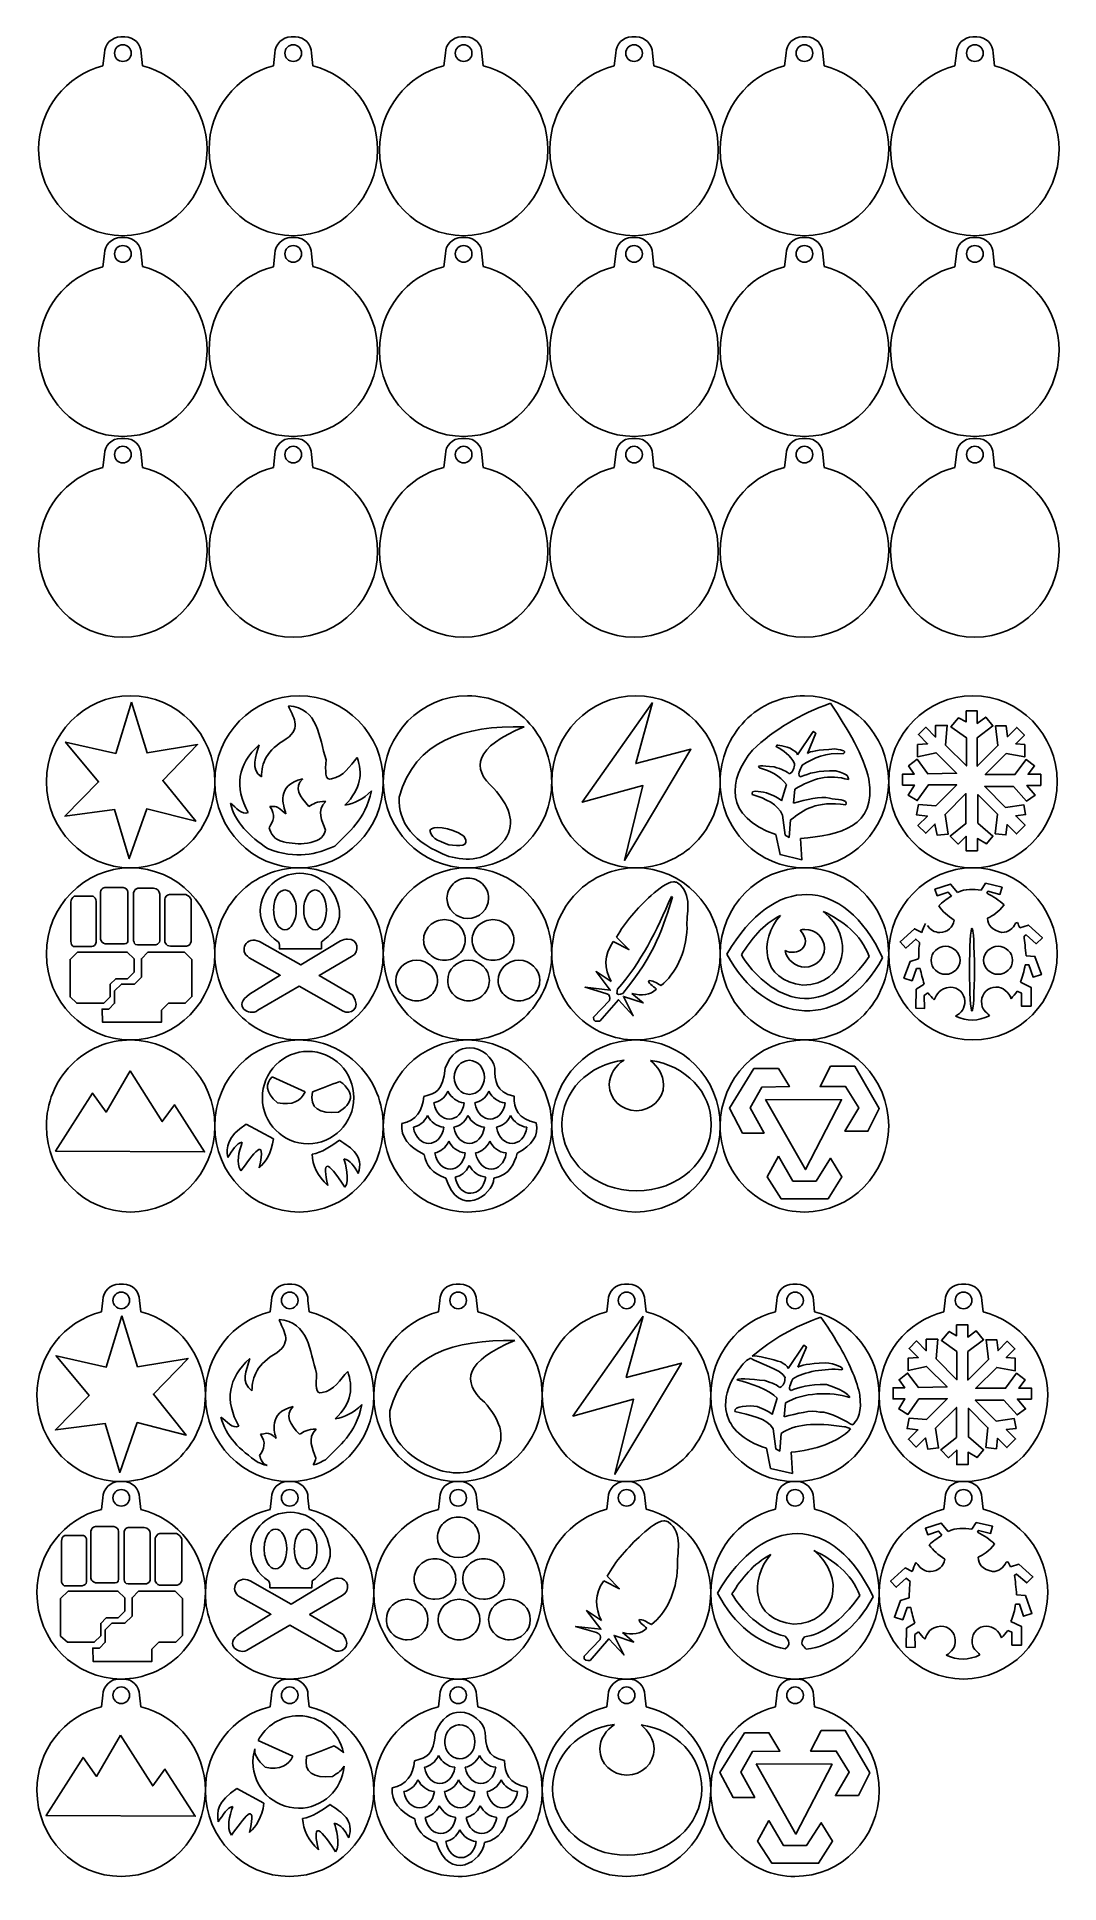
# Model space of a CAD drawing. Extents: x 20 to 168, y 22 to 289.
import ezdxf

# ---------------------------------------------------------------- set-up
doc = ezdxf.new("R2010")
doc.units = 0
for name, color, linetype in [('backing', 7, 'CONTINUOUS'), ('vector', 7, 'CONTINUOUS'), ('vector_for_backing', 7, 'CONTINUOUS')]:
    doc.layers.add(name, color=color, linetype=linetype)

msp = doc.modelspace()

# ---------------------------------------------------------------- linework, layer by layer
at = {"layer": 'backing', "color": 7}
for points in [[(32.66746, 288.970359), (32.052314, 288.970359)], [(57.318775, 288.970359), (56.703628, 288.970359)], [(81.970091, 288.970359), (81.354944, 288.970359)], [(106.621405, 288.970359), (106.006265, 288.970359)], [(131.272715, 288.970359), (130.657575, 288.970359)], [(155.924025, 288.970359), (155.308886, 288.970359)], [(29.712785, 286.63083), (29.487653, 284.765672)], [(35.204732, 284.772246), (35.006439, 286.63083)], [(54.3641, 286.63083), (54.138968, 284.765671)], [(59.856047, 284.772245), (59.657754, 286.63083)], [(79.015416, 286.63083), (78.790283, 284.765671)], [(84.507363, 284.772245), (84.309069, 286.63083)], [(103.666735, 286.63083), (103.441601, 284.765671)], [(109.158675, 284.772245), (108.960391, 286.63083)], [(128.318048, 286.63083), (128.092915, 284.765671)], [(133.809985, 284.772245), (133.611702, 286.63083)], [(152.969358, 286.63083), (152.744225, 284.765671)], [(158.461296, 284.772245), (158.263012, 286.63083)], [(32.66746, 259.93907), (32.052314, 259.93907)], [(57.318775, 259.939069), (56.703628, 259.939069)], [(81.970091, 259.939069), (81.354944, 259.939069)], [(106.621405, 259.939069), (106.006265, 259.939069)], [(131.272715, 259.939069), (130.657575, 259.939069)], [(155.924025, 259.939069), (155.308886, 259.939069)], [(29.712785, 257.599541), (29.487653, 255.734383)], [(35.204732, 255.740957), (35.006439, 257.599541)], [(54.3641, 257.599541), (54.138968, 255.734382)], [(59.856047, 255.740956), (59.657754, 257.599541)], [(79.015416, 257.599541), (78.790283, 255.734382)], [(84.507363, 255.740956), (84.309069, 257.599541)], [(103.666735, 257.599541), (103.441601, 255.734382)], [(109.158675, 255.740956), (108.960391, 257.599541)], [(128.318048, 257.599541), (128.092915, 255.734382)], [(133.809985, 255.740956), (133.611702, 257.599541)], [(152.969358, 257.599541), (152.744225, 255.734382)], [(158.461296, 255.740956), (158.263012, 257.599541)], [(32.66746, 230.907781), (32.052314, 230.907781)], [(57.318775, 230.907781), (56.703628, 230.907781)], [(81.970091, 230.907781), (81.354944, 230.907781)], [(106.621405, 230.907781), (106.006265, 230.907781)], [(131.272715, 230.907781), (130.657575, 230.907781)], [(155.924025, 230.907781), (155.308886, 230.907781)], [(29.712785, 228.568252), (29.487653, 226.703094)], [(35.204732, 226.709668), (35.006439, 228.568252)], [(54.3641, 228.568252), (54.138968, 226.703093)], [(59.856047, 226.709667), (59.657754, 228.568252)], [(79.015416, 228.568252), (78.790283, 226.703093)], [(84.507363, 226.709667), (84.309069, 228.568252)], [(103.666735, 228.568252), (103.441601, 226.703093)], [(109.158675, 226.709667), (108.960391, 228.568252)], [(128.318048, 228.568252), (128.092915, 226.703093)], [(133.809985, 226.709667), (133.611702, 228.568252)], [(152.969358, 228.568252), (152.744225, 226.703093)], [(158.461296, 226.709667), (158.263012, 228.568252)]]:
    msp.add_lwpolyline(points, dxfattribs=at)
for points in [[(32.359612, 287.825519)], [(57.010927, 287.825519)], [(81.662243, 287.825519)], [(106.313559, 287.825519)], [(130.96487, 287.825519)], [(155.61618, 287.825519)], [(32.359612, 258.79423)], [(57.010927, 258.794229)], [(81.662243, 258.794229)], [(106.313559, 258.794229)], [(130.96487, 258.794229)], [(155.61618, 258.794229)], [(32.359612, 229.762941)], [(57.010927, 229.762941)], [(81.662243, 229.762941)], [(106.313559, 229.762941)], [(130.96487, 229.762941)], [(155.61618, 229.762941)]]:
    msp.add_lwpolyline(points, close=True, dxfattribs=at)
for points in [[(32.052314, 288.970359), (30.756371, 288.970359), (29.712785, 287.926773), (29.712785, 286.63083)], [(35.006439, 286.63083), (35.006439, 287.926773), (33.9634, 288.970359), (32.66746, 288.970359)], [(56.703628, 288.970359), (55.407687, 288.970359), (54.3641, 287.926772), (54.3641, 286.63083)], [(59.657754, 286.63083), (59.657754, 287.926772), (58.614715, 288.970359), (57.318775, 288.970359)], [(81.354944, 288.970359), (80.059002, 288.970359), (79.015416, 287.926772), (79.015416, 286.63083)], [(84.309069, 286.63083), (84.309069, 287.926772), (83.266031, 288.970359), (81.970091, 288.970359)], [(106.006265, 288.970359), (104.710316, 288.970359), (103.666735, 287.926772), (103.666735, 286.63083)], [(108.960391, 286.63083), (108.960391, 287.926772), (107.917351, 288.970359), (106.621405, 288.970359)], [(130.657575, 288.970359), (129.361629, 288.970359), (128.318048, 287.926772), (128.318048, 286.63083)], [(133.611702, 286.63083), (133.611702, 287.926772), (132.568661, 288.970359), (131.272715, 288.970359)], [(155.308886, 288.970359), (154.01294, 288.970359), (152.969358, 287.926772), (152.969358, 286.63083)], [(158.263012, 286.63083), (158.263012, 287.926772), (157.219971, 288.970359), (155.924025, 288.970359)], [(31.155612, 286.621519), (31.155597, 286.940844), (31.282442, 287.247095), (31.508239, 287.472892)], [(31.508239, 285.770145), (31.282442, 285.995943), (31.155597, 286.302194), (31.155612, 286.621519)], [(31.508239, 287.472892), (31.734036, 287.69869), (32.040287, 287.825534), (32.359612, 287.825519)], [(32.359612, 285.417519), (32.040287, 285.417504), (31.734036, 285.544348), (31.508239, 285.770145)], [(32.359612, 287.825519), (32.678937, 287.825534), (32.985188, 287.69869), (33.210986, 287.472892)], [(33.210986, 285.770145), (32.985188, 285.544348), (32.678937, 285.417504), (32.359612, 285.417519)], [(33.210986, 287.472892), (33.436783, 287.247095), (33.563627, 286.940844), (33.563612, 286.621519)], [(33.563612, 286.621519), (33.563627, 286.302194), (33.436783, 285.995943), (33.210986, 285.770145)], [(55.806927, 286.621519), (55.806912, 286.940844), (55.933757, 287.247095), (56.159554, 287.472892)], [(56.159553, 285.770145), (55.933756, 285.995943), (55.806912, 286.302194), (55.806927, 286.621519)], [(57.010927, 285.417519), (56.691601, 285.417503), (56.38535, 285.544348), (56.159553, 285.770145)], [(56.159554, 287.472892), (56.385351, 287.698689), (56.691602, 287.825534), (57.010927, 287.825519)], [(57.010927, 287.825519), (57.330252, 287.825534), (57.636503, 287.69869), (57.862301, 287.472893)], [(57.862301, 285.770145), (57.636504, 285.544348), (57.330252, 285.417503), (57.010927, 285.417519)], [(57.862301, 287.472893), (58.088098, 287.247096), (58.214943, 286.940845), (58.214927, 286.621519)], [(58.214927, 286.621519), (58.214943, 286.302194), (58.088098, 285.995942), (57.862301, 285.770145)], [(80.810869, 285.770145), (80.585072, 285.995943), (80.458227, 286.302194), (80.458243, 286.621519)], [(80.458243, 286.621519), (80.458228, 286.940844), (80.585072, 287.247095), (80.810869, 287.472892)], [(80.810869, 287.472892), (81.036666, 287.698689), (81.342917, 287.825534), (81.662243, 287.825519)], [(81.662243, 285.417519), (81.342917, 285.417503), (81.036666, 285.544348), (80.810869, 285.770145)], [(81.662243, 287.825519), (81.981568, 287.825534), (82.287819, 287.69869), (82.513616, 287.472893)], [(82.513617, 285.770145), (82.287819, 285.544348), (81.981568, 285.417503), (81.662243, 285.417519)], [(82.513616, 287.472893), (82.739414, 287.247096), (82.866258, 286.940845), (82.866243, 286.621519)], [(82.866243, 286.621519), (82.866259, 286.302194), (82.739414, 285.995942), (82.513617, 285.770145)], [(105.109554, 286.621519), (105.109539, 286.940845), (105.236384, 287.247097), (105.462183, 287.472894)], [(105.462182, 285.770143), (105.236384, 285.995941), (105.109539, 286.302193), (105.109554, 286.621519)], [(106.313559, 285.417519), (105.994233, 285.417502), (105.68798, 285.544346), (105.462182, 285.770143)], [(105.462183, 287.472894), (105.687981, 287.698691), (105.994233, 287.825535), (106.313559, 287.825519)], [(106.313559, 287.825519), (106.632885, 287.825535), (106.939136, 287.69869), (107.164934, 287.472893)], [(107.164934, 285.770145), (106.939137, 285.544347), (106.632885, 285.417503), (106.313559, 285.417519)], [(107.164934, 287.472893), (107.390731, 287.247096), (107.517576, 286.940845), (107.517561, 286.621519)], [(107.517561, 286.621519), (107.517576, 286.302193), (107.390732, 285.995942), (107.164934, 285.770145)], [(130.113495, 285.770145), (129.887697, 285.995942), (129.760852, 286.302193), (129.760868, 286.621519)], [(129.760868, 286.621519), (129.760853, 286.940845), (129.887698, 287.247096), (130.113495, 287.472893)], [(130.113495, 287.472893), (130.339293, 287.69869), (130.645544, 287.825535), (130.96487, 287.825519)], [(130.96487, 285.417519), (130.645544, 285.417503), (130.339292, 285.544347), (130.113495, 285.770145)], [(130.96487, 287.825519), (131.284195, 287.825535), (131.590447, 287.69869), (131.816244, 287.472893)], [(131.816244, 285.770145), (131.590447, 285.544347), (131.284195, 285.417503), (130.96487, 285.417519)], [(131.816244, 287.472893), (132.042042, 287.247096), (132.168887, 286.940845), (132.168871, 286.621519)], [(132.168871, 286.621519), (132.168887, 286.302193), (132.042042, 285.995942), (131.816244, 285.770145)], [(154.412178, 286.621519), (154.412163, 286.940845), (154.539008, 287.247096), (154.764805, 287.472893)], [(154.764805, 285.770145), (154.539008, 285.995942), (154.412163, 286.302193), (154.412178, 286.621519)], [(154.764805, 287.472893), (154.990603, 287.69869), (155.296854, 287.825535), (155.61618, 287.825519)], [(155.61618, 285.417519), (155.296854, 285.417503), (154.990603, 285.544347), (154.764805, 285.770145)], [(155.61618, 287.825519), (155.935506, 287.825535), (156.241757, 287.69869), (156.467554, 287.472893)], [(156.467555, 285.770145), (156.241757, 285.544347), (155.935506, 285.417503), (155.61618, 285.417519)], [(156.467554, 287.472893), (156.693352, 287.247096), (156.820197, 286.940845), (156.820182, 286.621519)], [(156.820182, 286.621519), (156.820197, 286.302193), (156.693352, 285.995942), (156.467555, 285.770145)], [(29.487653, 284.765672), (24.144044, 283.446805), (20.174658, 278.530003), (20.174458, 272.666519)], [(44.545315, 272.666519), (44.545113, 278.540094), (40.562204, 283.463497), (35.204732, 284.772246)], [(54.138968, 284.765671), (48.795358, 283.446805), (44.825973, 278.530002), (44.825773, 272.666518)], [(69.19663, 272.666518), (69.196428, 278.540094), (65.213519, 283.463498), (59.856047, 284.772245)], [(78.790283, 284.765671), (73.446674, 283.446805), (69.477289, 278.530002), (69.477088, 272.666518)], [(93.847946, 272.666518), (93.847743, 278.540094), (89.864835, 283.463498), (84.507363, 284.772245)], [(103.441601, 284.765671), (98.09799, 283.446805), (94.128605, 278.530002), (94.128404, 272.666518)], [(118.499263, 272.666518), (118.499061, 278.540094), (114.516151, 283.463498), (109.158675, 284.772245)], [(128.092915, 284.765671), (122.749303, 283.446805), (118.779919, 278.530002), (118.779717, 272.666518)], [(143.150573, 272.666518), (143.150371, 278.540094), (139.167462, 283.463498), (133.809985, 284.772245)], [(152.744225, 284.765671), (147.400613, 283.446805), (143.431229, 278.530002), (143.431028, 272.666518)], [(167.801883, 272.666518), (167.801682, 278.540094), (163.818772, 283.463498), (158.461296, 284.772245)], [(20.174458, 272.666519), (20.174365, 265.792291), (25.629888, 260.219693), (32.359612, 260.21953)], [(32.359612, 260.21953), (39.08957, 260.219353), (44.545407, 265.792052), (44.545315, 272.666519)], [(44.825773, 272.666518), (44.825679, 265.79229), (50.281204, 260.219692), (57.010927, 260.21953)], [(57.010927, 260.21953), (63.740884, 260.219353), (69.196722, 265.792052), (69.19663, 272.666518)], [(69.477088, 272.666518), (69.476995, 265.79229), (74.932519, 260.219692), (81.662243, 260.21953)], [(81.662243, 260.21953), (88.3922, 260.219353), (93.848038, 265.792052), (93.847946, 272.666518)], [(94.128404, 272.666518), (94.128309, 265.79229), (99.583835, 260.219692), (106.313559, 260.21953)], [(106.313559, 260.21953), (113.043514, 260.219353), (118.499358, 265.792052), (118.499263, 272.666518)], [(118.779717, 272.666518), (118.779622, 265.79229), (124.235148, 260.219692), (130.96487, 260.21953)], [(130.96487, 260.21953), (137.694824, 260.219353), (143.150668, 265.792052), (143.150573, 272.666518)], [(143.431028, 272.666518), (143.430932, 265.79229), (148.886459, 260.219692), (155.61618, 260.21953)], [(155.61618, 260.21953), (162.346134, 260.219353), (167.801979, 265.792052), (167.801883, 272.666518)], [(32.052314, 259.93907), (30.756371, 259.93907), (29.712785, 258.895484), (29.712785, 257.599541)], [(35.006439, 257.599541), (35.006439, 258.895484), (33.9634, 259.93907), (32.66746, 259.93907)], [(56.703628, 259.939069), (55.407687, 259.939069), (54.3641, 258.895483), (54.3641, 257.599541)], [(59.657754, 257.599541), (59.657754, 258.895483), (58.614715, 259.939069), (57.318775, 259.939069)], [(81.354944, 259.939069), (80.059002, 259.939069), (79.015416, 258.895483), (79.015416, 257.599541)], [(84.309069, 257.599541), (84.309069, 258.895483), (83.266031, 259.939069), (81.970091, 259.939069)], [(106.006265, 259.939069), (104.710316, 259.939069), (103.666735, 258.895483), (103.666735, 257.599541)], [(108.960391, 257.599541), (108.960391, 258.895483), (107.917351, 259.939069), (106.621405, 259.939069)], [(130.657575, 259.939069), (129.361629, 259.939069), (128.318048, 258.895483), (128.318048, 257.599541)], [(133.611702, 257.599541), (133.611702, 258.895483), (132.568661, 259.939069), (131.272715, 259.939069)], [(155.308886, 259.939069), (154.01294, 259.939069), (152.969358, 258.895483), (152.969358, 257.599541)], [(158.263012, 257.599541), (158.263012, 258.895483), (157.219971, 259.939069), (155.924025, 259.939069)], [(31.155612, 257.59023), (31.155597, 257.909555), (31.282442, 258.215806), (31.508239, 258.441603)], [(31.508239, 256.738856), (31.282442, 256.964653), (31.155597, 257.270904), (31.155612, 257.59023)], [(31.508239, 258.441603), (31.734036, 258.6674), (32.040287, 258.794245), (32.359612, 258.79423)], [(32.359612, 256.38623), (32.040287, 256.386214), (31.734036, 256.513059), (31.508239, 256.738856)], [(32.359612, 258.79423), (32.678937, 258.794245), (32.985188, 258.6674), (33.210986, 258.441603)], [(33.210986, 256.738856), (32.985188, 256.513059), (32.678937, 256.386214), (32.359612, 256.38623)], [(33.210986, 258.441603), (33.436783, 258.215806), (33.563627, 257.909555), (33.563612, 257.59023)], [(33.563612, 257.59023), (33.563627, 257.270904), (33.436783, 256.964653), (33.210986, 256.738856)], [(55.806927, 257.59023), (55.806912, 257.909555), (55.933757, 258.215806), (56.159554, 258.441603)], [(56.159553, 256.738856), (55.933756, 256.964653), (55.806912, 257.270905), (55.806927, 257.59023)], [(57.010927, 256.386229), (56.691601, 256.386214), (56.38535, 256.513059), (56.159553, 256.738856)], [(56.159554, 258.441603), (56.385351, 258.6674), (56.691602, 258.794245), (57.010927, 258.794229)], [(57.010927, 258.794229), (57.330252, 258.794245), (57.636503, 258.667401), (57.862301, 258.441603)], [(57.862301, 256.738856), (57.636504, 256.513058), (57.330252, 256.386214), (57.010927, 256.386229)], [(57.862301, 258.441603), (58.088098, 258.215806), (58.214943, 257.909555), (58.214927, 257.59023)], [(58.214927, 257.59023), (58.214943, 257.270904), (58.088098, 256.964653), (57.862301, 256.738856)], [(80.810869, 256.738856), (80.585072, 256.964653), (80.458227, 257.270905), (80.458243, 257.59023)], [(80.458243, 257.59023), (80.458228, 257.909555), (80.585072, 258.215806), (80.810869, 258.441603)], [(80.810869, 258.441603), (81.036666, 258.6674), (81.342917, 258.794245), (81.662243, 258.794229)], [(81.662243, 256.386229), (81.342917, 256.386214), (81.036666, 256.513059), (80.810869, 256.738856)], [(81.662243, 258.794229), (81.981568, 258.794245), (82.287819, 258.667401), (82.513616, 258.441603)], [(82.513617, 256.738856), (82.287819, 256.513058), (81.981568, 256.386214), (81.662243, 256.386229)], [(82.513616, 258.441603), (82.739414, 258.215806), (82.866258, 257.909555), (82.866243, 257.59023)], [(82.866243, 257.59023), (82.866259, 257.270904), (82.739414, 256.964653), (82.513617, 256.738856)], [(105.109554, 257.59023), (105.109539, 257.909556), (105.236384, 258.215808), (105.462183, 258.441605)], [(105.462182, 256.738854), (105.236384, 256.964652), (105.109539, 257.270904), (105.109554, 257.59023)], [(106.313559, 256.386229), (105.994233, 256.386213), (105.68798, 256.513057), (105.462182, 256.738854)], [(105.462183, 258.441605), (105.687981, 258.667402), (105.994233, 258.794246), (106.313559, 258.794229)], [(106.313559, 258.794229), (106.632885, 258.794245), (106.939136, 258.667401), (107.164934, 258.441604)], [(107.164934, 256.738855), (106.939137, 256.513058), (106.632885, 256.386213), (106.313559, 256.386229)], [(107.164934, 258.441604), (107.390731, 258.215807), (107.517576, 257.909556), (107.517561, 257.59023)], [(107.517561, 257.59023), (107.517576, 257.270904), (107.390732, 256.964653), (107.164934, 256.738855)], [(130.113495, 256.738855), (129.887697, 256.964653), (129.760852, 257.270904), (129.760868, 257.59023)], [(129.760868, 257.59023), (129.760853, 257.909556), (129.887698, 258.215807), (130.113495, 258.441604)], [(130.113495, 258.441604), (130.339293, 258.667401), (130.645544, 258.794245), (130.96487, 258.794229)], [(130.96487, 256.386229), (130.645544, 256.386213), (130.339292, 256.513058), (130.113495, 256.738855)], [(130.96487, 258.794229), (131.284195, 258.794245), (131.590447, 258.667401), (131.816244, 258.441604)], [(131.816244, 256.738855), (131.590447, 256.513058), (131.284195, 256.386213), (130.96487, 256.386229)], [(131.816244, 258.441604), (132.042042, 258.215807), (132.168887, 257.909556), (132.168871, 257.59023)], [(132.168871, 257.59023), (132.168887, 257.270904), (132.042042, 256.964653), (131.816244, 256.738855)], [(154.412178, 257.59023), (154.412163, 257.909556), (154.539008, 258.215807), (154.764805, 258.441604)], [(154.764805, 256.738855), (154.539008, 256.964653), (154.412163, 257.270904), (154.412178, 257.59023)], [(154.764805, 258.441604), (154.990603, 258.667401), (155.296854, 258.794245), (155.61618, 258.794229)], [(155.61618, 256.386229), (155.296854, 256.386213), (154.990603, 256.513058), (154.764805, 256.738855)], [(155.61618, 258.794229), (155.935506, 258.794245), (156.241757, 258.667401), (156.467554, 258.441604)], [(156.467555, 256.738855), (156.241757, 256.513058), (155.935506, 256.386213), (155.61618, 256.386229)], [(156.467554, 258.441604), (156.693352, 258.215807), (156.820197, 257.909556), (156.820182, 257.59023)], [(156.820182, 257.59023), (156.820197, 257.270904), (156.693352, 256.964653), (156.467555, 256.738855)], [(29.487653, 255.734383), (24.144044, 254.415515), (20.174658, 249.498713), (20.174458, 243.63523)], [(44.545315, 243.63523), (44.545113, 249.508804), (40.562204, 254.432208), (35.204732, 255.740957)], [(54.138968, 255.734382), (48.795358, 254.415515), (44.825973, 249.498713), (44.825773, 243.635229)], [(69.19663, 243.635229), (69.196428, 249.508804), (65.213519, 254.432208), (59.856047, 255.740956)], [(78.790283, 255.734382), (73.446674, 254.415515), (69.477289, 249.498713), (69.477088, 243.635229)], [(93.847946, 243.635229), (93.847743, 249.508804), (89.864835, 254.432208), (84.507363, 255.740956)], [(103.441601, 255.734382), (98.09799, 254.415515), (94.128605, 249.498713), (94.128404, 243.635229)], [(118.499263, 243.635229), (118.499061, 249.508804), (114.516151, 254.432208), (109.158675, 255.740956)], [(128.092915, 255.734382), (122.749303, 254.415515), (118.779919, 249.498713), (118.779717, 243.635229)], [(143.150573, 243.635229), (143.150371, 249.508804), (139.167462, 254.432208), (133.809985, 255.740956)], [(152.744225, 255.734382), (147.400613, 254.415515), (143.431229, 249.498713), (143.431028, 243.635229)], [(167.801883, 243.635229), (167.801682, 249.508804), (163.818772, 254.432208), (158.461296, 255.740956)], [(20.174458, 243.63523), (20.174365, 236.761001), (25.629888, 231.188403), (32.359612, 231.188241)], [(32.359612, 231.188241), (39.08957, 231.188064), (44.545407, 236.760763), (44.545315, 243.63523)], [(44.825773, 243.635229), (44.825679, 236.761001), (50.281204, 231.188403), (57.010927, 231.188241)], [(57.010927, 231.188241), (63.740884, 231.188064), (69.196722, 236.760762), (69.19663, 243.635229)], [(69.477088, 243.635229), (69.476995, 236.761001), (74.932519, 231.188403), (81.662243, 231.188241)], [(81.662243, 231.188241), (88.3922, 231.188064), (93.848038, 236.760762), (93.847946, 243.635229)], [(94.128404, 243.635229), (94.128309, 236.761001), (99.583835, 231.188403), (106.313559, 231.188241)], [(106.313559, 231.188241), (113.043514, 231.188064), (118.499358, 236.760762), (118.499263, 243.635229)], [(118.779717, 243.635229), (118.779622, 236.761001), (124.235148, 231.188403), (130.96487, 231.188241)], [(130.96487, 231.188241), (137.694824, 231.188064), (143.150668, 236.760762), (143.150573, 243.635229)], [(143.431028, 243.635229), (143.430932, 236.761001), (148.886459, 231.188403), (155.61618, 231.188241)], [(155.61618, 231.188241), (162.346134, 231.188064), (167.801979, 236.760762), (167.801883, 243.635229)], [(32.052314, 230.907781), (30.756371, 230.907781), (29.712785, 229.864195), (29.712785, 228.568252)], [(31.508239, 229.410314), (31.734036, 229.636112), (32.040287, 229.762956), (32.359612, 229.762941)], [(32.359612, 229.762941), (32.678937, 229.762956), (32.985188, 229.636112), (33.210986, 229.410314)], [(35.006439, 228.568252), (35.006439, 229.864195), (33.9634, 230.907781), (32.66746, 230.907781)], [(56.703628, 230.907781), (55.407687, 230.907781), (54.3641, 229.864194), (54.3641, 228.568252)], [(56.159554, 229.410314), (56.385351, 229.636111), (56.691602, 229.762956), (57.010927, 229.762941)], [(57.010927, 229.762941), (57.330252, 229.762956), (57.636503, 229.636112), (57.862301, 229.410315)], [(59.657754, 228.568252), (59.657754, 229.864194), (58.614715, 230.907781), (57.318775, 230.907781)], [(81.354944, 230.907781), (80.059002, 230.907781), (79.015416, 229.864194), (79.015416, 228.568252)], [(80.810869, 229.410314), (81.036666, 229.636111), (81.342917, 229.762956), (81.662243, 229.762941)], [(81.662243, 229.762941), (81.981568, 229.762956), (82.287819, 229.636112), (82.513616, 229.410315)], [(84.309069, 228.568252), (84.309069, 229.864194), (83.266031, 230.907781), (81.970091, 230.907781)], [(106.006265, 230.907781), (104.710316, 230.907781), (103.666735, 229.864194), (103.666735, 228.568252)], [(105.462183, 229.410316), (105.687981, 229.636113), (105.994233, 229.762957), (106.313559, 229.762941)], [(106.313559, 229.762941), (106.632885, 229.762957), (106.939136, 229.636112), (107.164934, 229.410315)], [(108.960391, 228.568252), (108.960391, 229.864194), (107.917351, 230.907781), (106.621405, 230.907781)], [(130.657575, 230.907781), (129.361629, 230.907781), (128.318048, 229.864194), (128.318048, 228.568252)], [(130.113495, 229.410315), (130.339293, 229.636112), (130.645544, 229.762957), (130.96487, 229.762941)], [(130.96487, 229.762941), (131.284195, 229.762957), (131.590447, 229.636112), (131.816244, 229.410315)], [(133.611702, 228.568252), (133.611702, 229.864194), (132.568661, 230.907781), (131.272715, 230.907781)], [(155.308886, 230.907781), (154.01294, 230.907781), (152.969358, 229.864194), (152.969358, 228.568252)], [(154.764805, 229.410315), (154.990603, 229.636112), (155.296854, 229.762957), (155.61618, 229.762941)], [(155.61618, 229.762941), (155.935506, 229.762957), (156.241757, 229.636112), (156.467554, 229.410315)], [(158.263012, 228.568252), (158.263012, 229.864194), (157.219971, 230.907781), (155.924025, 230.907781)], [(31.155612, 228.558941), (31.155597, 228.878266), (31.282442, 229.184517), (31.508239, 229.410314)], [(31.508239, 227.707567), (31.282442, 227.933365), (31.155597, 228.239616), (31.155612, 228.558941)], [(32.359612, 227.354941), (32.040287, 227.354926), (31.734036, 227.48177), (31.508239, 227.707567)], [(33.210986, 227.707567), (32.985188, 227.48177), (32.678937, 227.354926), (32.359612, 227.354941)], [(33.210986, 229.410314), (33.436783, 229.184517), (33.563627, 228.878266), (33.563612, 228.558941)], [(33.563612, 228.558941), (33.563627, 228.239616), (33.436783, 227.933365), (33.210986, 227.707567)], [(55.806927, 228.558941), (55.806912, 228.878266), (55.933757, 229.184517), (56.159554, 229.410314)], [(56.159553, 227.707567), (55.933756, 227.933365), (55.806912, 228.239616), (55.806927, 228.558941)], [(57.010927, 227.354941), (56.691601, 227.354925), (56.38535, 227.48177), (56.159553, 227.707567)], [(57.862301, 227.707567), (57.636504, 227.48177), (57.330252, 227.354925), (57.010927, 227.354941)], [(57.862301, 229.410315), (58.088098, 229.184518), (58.214943, 228.878267), (58.214927, 228.558941)], [(58.214927, 228.558941), (58.214943, 228.239616), (58.088098, 227.933364), (57.862301, 227.707567)], [(80.810869, 227.707567), (80.585072, 227.933365), (80.458227, 228.239616), (80.458243, 228.558941)], [(80.458243, 228.558941), (80.458228, 228.878266), (80.585072, 229.184517), (80.810869, 229.410314)], [(81.662243, 227.354941), (81.342917, 227.354925), (81.036666, 227.48177), (80.810869, 227.707567)], [(82.513617, 227.707567), (82.287819, 227.48177), (81.981568, 227.354925), (81.662243, 227.354941)], [(82.513616, 229.410315), (82.739414, 229.184518), (82.866258, 228.878267), (82.866243, 228.558941)], [(82.866243, 228.558941), (82.866259, 228.239616), (82.739414, 227.933364), (82.513617, 227.707567)], [(105.109554, 228.558941), (105.109539, 228.878267), (105.236384, 229.184519), (105.462183, 229.410316)], [(105.462182, 227.707565), (105.236384, 227.933363), (105.109539, 228.239615), (105.109554, 228.558941)], [(106.313559, 227.354941), (105.994233, 227.354924), (105.68798, 227.481768), (105.462182, 227.707565)], [(107.164934, 227.707567), (106.939137, 227.481769), (106.632885, 227.354925), (106.313559, 227.354941)], [(107.164934, 229.410315), (107.390731, 229.184518), (107.517576, 228.878267), (107.517561, 228.558941)], [(107.517561, 228.558941), (107.517576, 228.239615), (107.390732, 227.933364), (107.164934, 227.707567)], [(130.113495, 227.707567), (129.887697, 227.933364), (129.760852, 228.239615), (129.760868, 228.558941)], [(129.760868, 228.558941), (129.760853, 228.878267), (129.887698, 229.184518), (130.113495, 229.410315)], [(130.96487, 227.354941), (130.645544, 227.354925), (130.339292, 227.481769), (130.113495, 227.707567)], [(131.816244, 227.707567), (131.590447, 227.481769), (131.284195, 227.354925), (130.96487, 227.354941)], [(131.816244, 229.410315), (132.042042, 229.184518), (132.168887, 228.878267), (132.168871, 228.558941)], [(132.168871, 228.558941), (132.168887, 228.239615), (132.042042, 227.933364), (131.816244, 227.707567)], [(154.412178, 228.558941), (154.412163, 228.878267), (154.539008, 229.184518), (154.764805, 229.410315)], [(154.764805, 227.707567), (154.539008, 227.933364), (154.412163, 228.239615), (154.412178, 228.558941)], [(155.61618, 227.354941), (155.296854, 227.354925), (154.990603, 227.481769), (154.764805, 227.707567)], [(156.467555, 227.707567), (156.241757, 227.481769), (155.935506, 227.354925), (155.61618, 227.354941)], [(156.467554, 229.410315), (156.693352, 229.184518), (156.820197, 228.878267), (156.820182, 228.558941)], [(156.820182, 228.558941), (156.820197, 228.239615), (156.693352, 227.933364), (156.467555, 227.707567)], [(29.487653, 226.703094), (24.144044, 225.384227), (20.174658, 220.467425), (20.174458, 214.603941)], [(44.545315, 214.603941), (44.545113, 220.477516), (40.562204, 225.400919), (35.204732, 226.709668)], [(54.138968, 226.703093), (48.795358, 225.384227), (44.825973, 220.467424), (44.825773, 214.60394)], [(69.19663, 214.60394), (69.196428, 220.477516), (65.213519, 225.40092), (59.856047, 226.709667)], [(78.790283, 226.703093), (73.446674, 225.384227), (69.477289, 220.467424), (69.477088, 214.60394)], [(93.847946, 214.60394), (93.847743, 220.477516), (89.864835, 225.40092), (84.507363, 226.709667)], [(103.441601, 226.703093), (98.09799, 225.384227), (94.128605, 220.467424), (94.128404, 214.60394)], [(118.499263, 214.60394), (118.499061, 220.477516), (114.516151, 225.40092), (109.158675, 226.709667)], [(128.092915, 226.703093), (122.749303, 225.384227), (118.779919, 220.467424), (118.779717, 214.60394)], [(143.150573, 214.60394), (143.150371, 220.477516), (139.167462, 225.40092), (133.809985, 226.709667)], [(152.744225, 226.703093), (147.400613, 225.384227), (143.431229, 220.467424), (143.431028, 214.60394)], [(167.801883, 214.60394), (167.801682, 220.477516), (163.818772, 225.40092), (158.461296, 226.709667)], [(20.174458, 214.603941), (20.174365, 207.729713), (25.629888, 202.157115), (32.359612, 202.156952)], [(32.359612, 202.156952), (39.08957, 202.156775), (44.545407, 207.729474), (44.545315, 214.603941)], [(44.825773, 214.60394), (44.825679, 207.729712), (50.281204, 202.157114), (57.010927, 202.156952)], [(57.010927, 202.156952), (63.740884, 202.156775), (69.196722, 207.729474), (69.19663, 214.60394)], [(69.477088, 214.60394), (69.476995, 207.729712), (74.932519, 202.157114), (81.662243, 202.156952)], [(81.662243, 202.156952), (88.3922, 202.156775), (93.848038, 207.729474), (93.847946, 214.60394)], [(94.128404, 214.60394), (94.128309, 207.729712), (99.583835, 202.157114), (106.313559, 202.156952)], [(106.313559, 202.156952), (113.043514, 202.156775), (118.499358, 207.729474), (118.499263, 214.60394)], [(118.779717, 214.60394), (118.779622, 207.729712), (124.235148, 202.157114), (130.96487, 202.156952)], [(130.96487, 202.156952), (137.694824, 202.156775), (143.150668, 207.729474), (143.150573, 214.60394)], [(143.431028, 214.60394), (143.430932, 207.729712), (148.886459, 202.157114), (155.61618, 202.156952)], [(155.61618, 202.156952), (162.346134, 202.156775), (167.801979, 207.729474), (167.801883, 214.60394)]]:
    msp.add_open_spline(points, degree=3, dxfattribs=at)
at = {"layer": 'vector', "color": 7}
for points in [[(32.43502, 108.56923), (31.819873, 108.56923)], [(56.80533, 108.56923), (56.190184, 108.56923)], [(81.175639, 108.56977), (80.560493, 108.56977)], [(105.54649, 108.56923), (104.93135, 108.56923)], [(129.91737, 108.56977), (129.30222, 108.56977)], [(154.28821, 108.56977), (153.67307, 108.56977)], [(34.95312, 104.55133), (34.774, 106.2297)], [(53.850654, 106.2297), (53.650172, 104.56667)], [(59.321786, 104.56558), (59.144309, 106.2297)], [(78.220963, 106.23025), (78.019931, 104.56667)], [(83.692095, 104.56612), (83.514618, 106.23025)], [(108.0646, 104.55133), (107.88548, 106.2297)], [(126.96269, 106.23025), (126.76165, 104.56667)], [(132.43382, 104.56612), (132.25634, 106.23025)], [(151.33354, 106.23025), (151.13251, 104.56667)], [(156.80468, 104.56612), (156.62719, 106.23025)], [(130.02801, 96.57415), (131.24351, 99.48171), (130.87376, 99.74629), (128.60052, 96.36271)], [(127.01473, 92.08138), (126.27469, 89.70241)], [(128.01879, 89.3852), (128.23023, 91.39388)], [(126.433, 87.64115), (126.80329, 84.73359), (127.38447, 84.41643), (127.59591, 86.9537)], [(129.02341, 84.25812), (129.23484, 81.1917), (126.06271, 81.93228), (125.48152, 84.8393)], [(53.259611, 82.34691), (52.781407, 82.44221)], [(32.43502, 80.01395), (31.819873, 80.01395)], [(34.95312, 75.99606), (34.774, 77.67442)], [(53.850654, 77.67497), (53.647979, 75.9977)], [(56.80533, 80.0145), (56.190184, 80.0145)], [(59.323429, 75.9966), (59.144309, 77.67497)], [(81.175639, 80.0145), (80.560493, 80.0145)], [(83.693738, 75.9966), (83.514618, 77.67497)], [(102.59182, 77.67497), (102.39133, 76.01194)], [(105.54649, 80.0145), (104.93135, 80.0145)], [(108.06295, 76.01139), (107.88548, 77.67497)], [(126.96268, 77.67497), (126.7622, 76.01194)], [(129.91736, 80.0145), (129.30221, 80.0145)], [(132.43381, 76.01085), (132.25633, 77.67497)], [(151.33354, 77.67497), (151.13306, 76.01194)], [(154.28821, 80.0145), (153.67306, 80.0145)], [(156.80466, 76.01085), (156.62719, 77.67497)], [(56.601562, 75.57117), (56.601553, 75.57099)], [(23.952245, 72.23509), (26.68069, 72.23509)], [(27.745008, 66.04634), (27.745008, 72.85184)], [(28.392472, 73.49931), (31.034918, 73.49931)], [(31.722369, 72.81241), (31.722369, 65.83436)], [(32.554981, 65.80811), (32.554981, 72.79875)], [(33.149311, 73.39363), (35.449399, 73.39363)], [(36.321451, 72.52159), (36.321451, 65.78182)], [(37.722101, 72.50185), (40.107641, 72.50185)], [(129.95057, 72.4947), (129.95077, 72.4947)], [(150.85911, 72.24868), (150.3727, 72.84683), (148.80334, 72.32317), (148.467, 73.25822), (150.74683, 74.00592), (151.75582, 72.80959)], [(155.15747, 73.14592), (155.79349, 74.11775)], [(155.79349, 74.11775), (158.1856, 73.55738), (157.88597, 72.51059), (156.12982, 72.95921), (155.98027, 72.69683)], [(23.468564, 65.72867), (23.468564, 71.39645)], [(27.110142, 71.49067), (27.110142, 65.58352)], [(37.045056, 65.62296), (37.045056, 71.82427)], [(40.880546, 71.72895), (40.880546, 65.68923)], [(146.26113, 65.55766), (145.70076, 66.04408), (144.24314, 64.736), (143.42094, 65.6327), (145.51452, 67.53894), (146.56022, 67.01582)], [(147.10032, 68.30089), (147.3857, 68.02646)], [(160.12909, 68.34917), (160.39585, 68.43077)], [(160.7645, 67.68854), (161.99753, 68.06267), (164.01661, 66.23092), (163.11936, 65.37147), (161.66121, 66.64176), (161.36212, 66.49221)], [(26.48897, 64.96234), (23.846525, 64.96234)], [(31.246356, 65.35889), (28.418765, 65.35889)], [(35.766012, 65.22692), (33.123566, 65.22692)], [(40.206239, 65.01547), (37.880406, 65.01547)], [(50.760129, 65.68537), (56.733017, 62.30289), (62.495565, 65.79109)], [(59.749589, 65.67003), (59.720019, 64.65392), (53.623884, 64.65192)], [(101.93285, 65.68537), (104.2061, 64.523), (102.40887, 66.32024)], [(49.333188, 58.07355), (53.773415, 60.82226), (49.280054, 63.35954)], [(64.081362, 63.51839), (59.37656, 60.76913), (64.239666, 57.91525)], [(146.33618, 61.78297), (145.81305, 61.78297), (145.1771, 60.02572), (143.98131, 60.39985), (144.87856, 62.82921), (146.11213, 63.20334)], [(161.66121, 63.61423), (162.93258, 63.53973), (163.86708, 60.92357), (162.6702, 60.54946), (162.07258, 62.30615), (161.51221, 62.30615)], [(62.86531, 55.64199), (56.52158, 59.23647), (50.495556, 55.74772)], [(100.8762, 58.17926), (97.862919, 59.07761), (101.51053, 58.65474), (99.449263, 61.35086), (101.61624, 59.92392)], [(147.45807, 58.26903), (146.93439, 57.89544), (146.97159, 56.02645), (145.70076, 56.06425), (145.73856, 58.79269), (146.93434, 59.54039)], [(160.83955, 59.80174), (162.37166, 59.05404), (162.37166, 56.36284), (160.98854, 56.36284), (160.98854, 58.23183), (160.39037, 58.49367)], [(99.078971, 54.7431), (101.4048, 57.17466)], [(104.62899, 58.17926), (106.26792, 56.80491), (103.41347, 57.75639), (104.84042, 54.95454), (102.67344, 57.28037), (99.977313, 54.16191)], [(32.43502, 51.45977), (31.819873, 51.45977)], [(56.80533, 51.45977), (56.190184, 51.45977)], [(81.176186, 51.45977), (80.56104, 51.45977)], [(105.54704, 51.45977), (104.9319, 51.45977)], [(129.91736, 51.45977), (129.30221, 51.45977)], [(34.95312, 47.44187), (34.774, 49.12024)], [(53.850654, 49.12024), (53.650172, 47.45721)], [(59.321786, 47.45612), (59.144309, 49.12024)], [(78.221514, 49.12024), (78.018837, 47.44242)], [(83.694288, 47.44187), (83.515167, 49.12024)], [(102.59237, 49.12024), (102.39189, 47.45721)], [(108.0635, 47.45612), (107.88603, 49.12024)], [(132.43545, 47.44187), (132.25633, 49.12024)], [(56.969111, 40.27813), (51.931813, 42.5585)], [(48.854988, 35.62701), (52.766618, 33.51261)]]:
    msp.add_lwpolyline(points, dxfattribs=at)
for points in [[(32.127172, 107.42439)], [(56.497482, 107.42439)], [(80.867791, 107.42494)], [(105.23864, 107.42439)], [(129.60951, 107.42494)], [(153.98037, 107.42494)], [(32.227416, 103.97507), (34.500664, 96.62729), (41.795872, 97.84333), (36.773911, 92.66253), (41.531298, 86.74222), (34.447531, 88.53945), (31.910256, 81.35052), (29.795864, 88.43374), (22.606922, 87.4828), (27.470029, 92.45108), (22.712643, 98.21363), (29.954717, 96.57415)], [(54.95222, 103.4651)], [(107.61213, 103.92249), (105.18004, 95.09462), (113.16215, 97.15588), (103.54166, 81.08649), (106.23778, 91.92303), (97.463048, 89.49148)], [(133.35791, 103.81622)], [(152.9785, 102.70699), (154.59387, 102.70699), (154.59387, 100.91249), (155.82745, 101.80975), (156.87424, 100.53891), (154.59387, 98.81946), (154.59387, 94.70789), (157.58415, 97.69817), (157.24782, 100.53891), (158.77993, 100.53891), (158.96727, 98.969), (160.31314, 100.31487), (161.41525, 99.21222), (160.16305, 97.95946), (161.47113, 97.84772), (161.47113, 96.05322), (158.77993, 96.53964), (155.7524, 93.51156), (160.05076, 93.51156), (161.65847, 95.67964), (162.8915, 94.74514), (161.95755, 93.54881), (163.7893, 93.54881), (163.7893, 91.94166), (161.77021, 91.94166), (162.96654, 90.52129), (161.73351, 89.66183), (159.82672, 91.79212), (155.67791, 91.79212), (158.70544, 88.76458), (161.32213, 89.13816), (161.58342, 87.71779), (160.16305, 87.53101), (161.50893, 86.18569), (160.25673, 84.93293), (158.91139, 86.2788), (158.74269, 84.76532), (157.21057, 84.95156), (157.50965, 87.79284), (154.687, 90.61495), (154.687, 86.48477), (156.87424, 84.61522), (155.9392, 83.49448), (154.63057, 84.24986), (154.63057, 82.48549), (152.98671, 82.48549), (152.98671, 84.57797), (151.82763, 83.45724), (150.68772, 84.5966), (152.94891, 86.40972), (152.94891, 90.74532), (149.94002, 87.73643), (150.37002, 84.8776), (148.8001, 84.72752), (148.46377, 86.33467), (147.13653, 85.00797), (146.01524, 86.12926), (147.37973, 87.49376), (145.80982, 87.68055), (146.10452, 89.17103), (148.61331, 88.98917), (151.62222, 91.99807), (147.52928, 91.99807), (145.92212, 89.73633), (144.61349, 90.52129), (145.51074, 91.97945), (143.79183, 91.97945), (143.79183, 93.58222), (145.47349, 93.58222), (144.65074, 94.74514), (145.88487, 95.7169), (147.44109, 93.63043), (151.60359, 93.69893), (148.63193, 96.67004), (145.95991, 96.09104), (145.95991, 97.84774), (147.41698, 97.95948), (146.09028, 99.28673), (147.15569, 100.3516), (148.57606, 98.93178), (148.57606, 100.61398), (150.25772, 100.61398), (149.99643, 97.77269), (153.02396, 94.74517), (153.02396, 98.81948), (150.78084, 100.42665), (151.90267, 101.73472), (152.9785, 101.11355)], [(89.056414, 100.43319)], [(123.14144, 97.86912)], [(32.127172, 78.86911)], [(56.497482, 78.86966)], [(80.867791, 78.86966)], [(105.23864, 78.86966)], [(129.60951, 78.86966)], [(153.98037, 78.86966)], [(80.892451, 74.88354)], [(23.952245, 72.23509)], [(28.392472, 73.49931)], [(33.149311, 73.39363)], [(37.722101, 72.50185)], [(54.441695, 73.15531)], [(58.803043, 73.15531)], [(110.63363, 74.32755)], [(77.50942, 68.85751)], [(84.539507, 68.85751)], [(24.426067, 64.17356), (31.638013, 64.17356), (32.626193, 63.18537), (32.626193, 61.2649), (31.677452, 60.31671), (29.96786, 60.31671), (29.154968, 59.50382), (29.154968, 57.70931), (28.219926, 56.77538), (24.332946, 56.77538), (23.361749, 57.67207), (23.361749, 63.10924)], [(34.612408, 64.14346), (39.924137, 64.14346), (40.975857, 63.09174), (40.975857, 57.73728), (40.013424, 56.7754), (37.583514, 56.7754), (36.57452, 55.76585), (36.57452, 54.00917), (28.052307, 54.00917), (27.995887, 55.93512), (28.966537, 55.93512), (29.806268, 56.77541), (29.806268, 58.55347), (30.780752, 59.52795), (32.662893, 59.52795), (33.684482, 60.55064), (33.684482, 63.21555)], [(63.497438, 66.04799)], [(73.49207, 62.98924)], [(80.998172, 62.98924)], [(88.293378, 62.98924)], [(32.127172, 50.31493)], [(56.497482, 50.31493)], [(80.86834, 50.31493)], [(105.2392, 50.31493)], [(129.60951, 50.31493)], [(57.788578, 46.14639)], [(81.156467, 46.66897)], [(32.043912, 43.34455), (36.695579, 35.99621), (38.440228, 38.42831), (42.827323, 31.60966), (21.259955, 31.71534), (26.599622, 40.12033), (28.555162, 37.37107)], [(81.117577, 44.85092)], [(103.494, 44.88707)], [(122.28691, 43.68581), (125.82825, 43.68581), (127.41405, 41.04282), (123.44983, 40.99022), (121.75831, 37.97749), (123.76699, 34.32933), (120.64798, 34.32933), (118.74502, 37.92435)], [(133.38748, 44.00351), (136.87678, 44.00351), (140.41812, 37.87123), (138.77974, 34.59391), (135.44874, 34.59391), (137.45742, 37.9775), (135.55446, 41.04282), (131.85427, 41.04282)], [(78.012264, 40.3822)], [(83.932569, 40.3822)], [(123.97843, 39.193), (134.97382, 39.1399), (129.73987, 29.0434)], [(48.854988, 35.62701)], [(75.051565, 36.86661)], [(80.919284, 36.86661)], [(87.077866, 36.86661)], [(62.334524, 33.30118)], [(78.144276, 33.14068)], [(84.064581, 33.14068)], [(81.104429, 29.65138)], [(125.82825, 30.99945), (127.91689, 27.38197), (131.27309, 27.38197), (133.38748, 30.68228), (135.02586, 27.98616), (133.01719, 24.81457), (126.25167, 24.81457), (124.18987, 27.98616)]]:
    msp.add_lwpolyline(points, close=True, dxfattribs=at)
for points in [[(31.819873, 108.56923), (30.523931, 108.56923), (29.480345, 107.52564), (29.480345, 106.2297)], [(30.923172, 106.22039), (30.923141, 106.88536), (31.462208, 107.42442), (32.127172, 107.42439)], [(32.127172, 107.42439), (32.792137, 107.42442), (33.331203, 106.88536), (33.331172, 106.22039)], [(34.774, 106.2297), (34.774, 107.52564), (33.73096, 108.56923), (32.43502, 108.56923)], [(56.190184, 108.56923), (54.894241, 108.56923), (53.850654, 107.52564), (53.850654, 106.2297)], [(55.293481, 106.22039), (55.293451, 106.88536), (55.832517, 107.42442), (56.497482, 107.42439)], [(56.497482, 107.42439), (57.162446, 107.42442), (57.701512, 106.88536), (57.701482, 106.22039)], [(59.144309, 106.2297), (59.144309, 107.52564), (58.101269, 108.56923), (56.80533, 108.56923)], [(80.560493, 108.56977), (79.26455, 108.56977), (78.220963, 107.52619), (78.220963, 106.23025)], [(79.663791, 106.22094), (79.66376, 106.8859), (80.202826, 107.42496), (80.867791, 107.42494)], [(80.867791, 107.42494), (81.532755, 107.42497), (82.071822, 106.8859), (82.071791, 106.22094)], [(83.514618, 106.23025), (83.514618, 107.52619), (82.471579, 108.56977), (81.175639, 108.56977)], [(104.93135, 108.56923), (103.6354, 108.56923), (102.59182, 107.52564), (102.59182, 106.2297)], [(104.03465, 106.22039), (104.03461, 106.88536), (104.57368, 107.42442), (105.23864, 107.42439)], [(105.23864, 107.42439), (105.90361, 107.42442), (106.44268, 106.88536), (106.44265, 106.22039)], [(107.88548, 106.2297), (107.88548, 107.52564), (106.84243, 108.56923), (105.54649, 108.56923)], [(129.30222, 108.56977), (128.00628, 108.56977), (126.96269, 107.52619), (126.96269, 106.23025)], [(128.40551, 106.22094), (128.40549, 106.8859), (128.94454, 107.42496), (129.60951, 107.42494)], [(129.60951, 107.42494), (130.27447, 107.42497), (130.81354, 106.8859), (130.81351, 106.22094)], [(132.25634, 106.23025), (132.25634, 107.52619), (131.21329, 108.56977), (129.91737, 108.56977)], [(153.67307, 108.56977), (152.37713, 108.56977), (151.33354, 107.52619), (151.33354, 106.23025)], [(152.77637, 106.22094), (152.77633, 106.8859), (153.3154, 107.42496), (153.98037, 107.42494)], [(153.98037, 107.42494), (154.64533, 107.42497), (155.1844, 106.8859), (155.18437, 106.22094)], [(156.62719, 106.23025), (156.62719, 107.52619), (155.58415, 108.56977), (154.28821, 108.56977)], [(29.277669, 104.55243), (23.80041, 103.213531), (19.935016, 98.21488), (19.928323, 92.46204)], [(29.480345, 106.2297), (29.480345, 106.2297), (29.277669, 104.55243), (29.277669, 104.55243)], [(32.127172, 105.01639), (31.462208, 105.01636), (30.923138, 105.55543), (30.923172, 106.22039)], [(33.331172, 106.22039), (33.331205, 105.55543), (32.792137, 105.01636), (32.127172, 105.01639)], [(44.29918, 92.46204), (44.292354, 98.213481), (40.428684, 103.211206), (34.95312, 104.55133)], [(53.650172, 104.56667), (48.287929, 103.26139), (44.299383, 98.33902), (44.29918, 92.46204)], [(56.497482, 105.01639), (55.832517, 105.01636), (55.293449, 105.55543), (55.293481, 106.22039)], [(57.701482, 106.22039), (57.701516, 105.55543), (57.162446, 105.01636), (56.497482, 105.01639)], [(68.668943, 92.46204), (68.668741, 98.33755), (64.681987, 103.2588), (59.321786, 104.56558)], [(78.019931, 104.56667), (72.657792, 103.26111), (68.668864, 98.33904), (68.668943, 92.46204)], [(80.867791, 105.01694), (80.202826, 105.01691), (79.66376, 105.55597), (79.663791, 106.22094)], [(82.071791, 106.22094), (82.071825, 105.55597), (81.532755, 105.01691), (80.867791, 105.01694)], [(93.039799, 92.46204), (93.039877, 98.33797), (89.052703, 103.25947), (83.692095, 104.56612)], [(102.38915, 104.55243), (96.911889, 103.213533), (93.046493, 98.214882), (93.039799, 92.46204)], [(102.59182, 106.2297), (102.59182, 106.2297), (102.38915, 104.55243), (102.38915, 104.55243)], [(105.23864, 105.01639), (104.57368, 105.01636), (104.03461, 105.55543), (104.03465, 106.22039)], [(106.44265, 106.22039), (106.44268, 105.55543), (105.90361, 105.01636), (105.23864, 105.01639)], [(117.41066, 92.46204), (117.403834, 98.213481), (113.540164, 103.211206), (108.0646, 104.55133)], [(126.76165, 104.56667), (121.39959, 103.26108), (117.41059, 98.33902), (117.41066, 92.46204)], [(129.60951, 105.01694), (128.94454, 105.01691), (128.40549, 105.55597), (128.40551, 106.22094)], [(130.81351, 106.22094), (130.81354, 105.55597), (130.27447, 105.01691), (129.60951, 105.01694)], [(141.78152, 92.46204), (141.7816, 98.33804), (137.79459, 103.25956), (132.43382, 104.56612)], [(151.13251, 104.56667), (145.77044, 103.26108), (141.78143, 98.33902), (141.78152, 92.46204)], [(153.98037, 105.01694), (153.3154, 105.01691), (152.77633, 105.55597), (152.77637, 106.22094)], [(155.18437, 106.22094), (155.1844, 105.55597), (154.64533, 105.01691), (153.98037, 105.01694)], [(166.15238, 92.46204), (166.15246, 98.33798), (162.16535, 103.2595), (156.80468, 104.56612)], [(54.635611, 98.65512), (56.990321, 100.3608), (55.508625, 101.89175), (54.95222, 103.4651)], [(54.95222, 103.46511), (59.314968, 103.09941), (59.347344, 98.92301), (60.397061, 95.64185)], [(123.42025, 98.14242), (126.30431, 100.61679), (129.48703, 102.43833), (133.35791, 103.81622)], [(133.35791, 103.81622), (135.13891, 101.18686), (136.71871, 98.60381), (137.78773, 96.13867)], [(70.977795, 90.23097), (73.252608, 98.52473), (80.334314, 100.54893), (89.056414, 100.43319)], [(89.056414, 100.43319), (81.934664, 97.45536), (81.229686, 94.47744), (84.668772, 91.49961)], [(49.137638, 88.03001), (47.075289, 91.70993), (47.570214, 94.97467), (50.723434, 97.80882)], [(50.723434, 97.80882), (50.219781, 96.10851), (49.379903, 94.32571), (51.040593, 93.15715)], [(51.040593, 93.15715), (51.037493, 95.16985), (51.831836, 97.06345), (54.635611, 98.65512)], [(120.52146, 94.72602), (120.93505, 95.52443), (121.46949, 96.30707), (122.09848, 97.0502)], [(122.09848, 97.0502), (122.45991, 97.39507), (122.68224, 97.65026), (123.14144, 97.86912)], [(123.14144, 97.86908), (124.44588, 97.06366), (127.53572, 96.30309), (128.17764, 95.09407)], [(127.54333, 97.31474), (126.55945, 97.62102), (123.91982, 98.39214), (123.42025, 98.14242)], [(128.60052, 96.36271), (128.56952, 96.78704), (127.96127, 97.01941), (127.54333, 97.31474)], [(129.28797, 94.88263), (130.93787, 95.91423), (133.87935, 96.42642), (136.36571, 96.20331)], [(133.99222, 97.20902), (131.4706, 97.07758), (130.44396, 96.84597), (130.02801, 96.57415)], [(136.36571, 96.20331), (136.80522, 96.49735), (135.38296, 97.05576), (133.99222, 97.20902)], [(137.78773, 96.13867), (138.27912, 95.00553), (138.6625, 93.89771), (138.90792, 92.82138)], [(60.397061, 95.64185), (60.274893, 94.04926), (60.206175, 92.55024), (61.189684, 92.89259)], [(61.189684, 92.89259), (62.93261, 93.20125), (63.810142, 94.72263), (64.890421, 95.95901)], [(64.890421, 95.95901), (65.660548, 93.7279), (65.549445, 91.45806), (63.093187, 89.08668)], [(119.72445, 89.83826), (119.33696, 91.40059), (119.67735, 93.0966), (120.52146, 94.72602)], [(125.21749, 94.61861), (123.29139, 94.85311), (120.82813, 95.01968), (121.29819, 94.69041)], [(121.29819, 94.69041), (122.88573, 94.32294), (125.99105, 93.29462), (127.01473, 92.08138)], [(127.38447, 93.614), (127.10044, 93.94878), (126.34706, 94.28383), (125.21749, 94.61861)], [(128.17764, 95.09407), (128.08824, 94.46951), (128.02183, 93.82757), (127.38447, 93.614)], [(129.02341, 93.19113), (128.54401, 93.37664), (128.94881, 94.15134), (129.28797, 94.88263)], [(134.15108, 94.03688), (131.55446, 94.10988), (130.23437, 93.67232), (129.02341, 93.19113)], [(137.51055, 92.18542), (137.53265, 92.56393), (136.04953, 93.52118), (134.15108, 94.03688)], [(19.928323, 92.46204), (19.928318, 85.587829), (25.38377, 80.015149), (32.113478, 80.01505)], [(40.730051, 83.660556), (43.015325, 85.99483), (44.299183, 89.160828), (44.29918, 92.46204)], [(44.29918, 92.46204), (44.299085, 85.58781), (49.754062, 80.01521), (56.483787, 80.01505)], [(57.014034, 90.87131), (53.289837, 90.02632), (54.287848, 86.95392), (54.549065, 86.24156)], [(57.912376, 86.85397), (56.606713, 88.24606), (55.674393, 89.61844), (57.014034, 90.87131)], [(56.483787, 80.01505), (63.213511, 80.01521), (68.669036, 85.58781), (68.668943, 92.46204)], [(66.951681, 91.14848), (65.994255, 86.77804), (63.689879, 85.26997), (61.665695, 83.16637)], [(63.093187, 89.08668), (64.440739, 89.34495), (65.744605, 89.90687), (66.951681, 91.14848)], [(68.668943, 92.46204), (68.66885, 85.58781), (74.124374, 80.01466), (80.854096, 80.0145)], [(80.854096, 80.0145), (87.584057, 80.01432), (93.039894, 85.58757), (93.039799, 92.46204)], [(84.668772, 91.49961), (86.738985, 89.12933), (87.962822, 86.6968), (86.254566, 84.04664)], [(93.039799, 92.46204), (93.039794, 85.587827), (98.49525, 80.015146), (105.22496, 80.01505)], [(113.841532, 83.660556), (116.126805, 85.994831), (117.410663, 89.160829), (117.41066, 92.46204)], [(117.41066, 92.46204), (117.41057, 85.58757), (122.86641, 80.01432), (129.59637, 80.0145)], [(124.10716, 90.86533), (122.98897, 91.07895), (120.66481, 90.91983), (120.91475, 90.17569)], [(126.27469, 89.70241), (125.99676, 90.09006), (125.07767, 90.47768), (124.10716, 90.86533)], [(128.23023, 91.39388), (130.67669, 92.92386), (134.7828, 93.04642), (137.51055, 92.18542)], [(129.59637, 80.0145), (136.32609, 80.01467), (141.78162, 85.58781), (141.78152, 92.46204)], [(139.04267, 91.69516), (139.19184, 89.56089), (138.41501, 88.64773), (137.89236, 88.20366)], [(138.90792, 92.82138), (138.97302, 92.42744), (139.01772, 92.05216), (139.04267, 91.69516)], [(141.78152, 92.46204), (141.78142, 85.58757), (147.23726, 80.01432), (153.96722, 80.0145)], [(153.96722, 80.0145), (160.69694, 80.01466), (166.15247, 85.58781), (166.15238, 92.46204)], [(51.939485, 82.79662), (49.301728, 84.5613), (47.220244, 86.6042), (46.547233, 89.35124)], [(46.547233, 89.35124), (47.392296, 88.76412), (48.164948, 87.59617), (49.137638, 88.03001)], [(78.166735, 81.66767), (72.991936, 83.64476), (70.797594, 86.56283), (70.977795, 90.23097)], [(125.48152, 84.8393), (121.98304, 85.98015), (120.23116, 87.79521), (119.72445, 89.83826)], [(120.91475, 90.17569), (122.92412, 89.61431), (125.68743, 89.18549), (126.433, 87.64115)], [(127.59591, 86.9537), (129.43869, 88.35771), (132.44064, 88.59065), (136.75792, 87.93257)], [(133.19961, 90.07267), (131.86638, 90.43394), (129.89037, 89.83145), (128.01879, 89.3852)], [(137.89236, 88.20366), (137.38421, 88.51433), (134.599, 90.21318), (133.19961, 90.07267)], [(52.256647, 86.85397), (53.1558, 85.66209), (52.786605, 84.7009), (52.150923, 83.78809)], [(54.549065, 86.24156), (53.270104, 87.52106), (52.959959, 86.7814), (52.256647, 86.85397)], [(60.343929, 87.594), (59.049086, 87.6379), (58.530321, 87.2162), (57.912376, 86.85397)], [(60.291339, 83.4178), (59.846322, 84.80981), (58.920688, 86.202), (60.343929, 87.594)], [(137.61518, 87.63787), (135.90643, 85.69093), (132.42469, 84.59272), (129.02341, 84.25812)], [(136.75792, 87.93257), (136.77522, 87.96967), (137.48081, 87.77256), (137.61518, 87.63787)], [(32.113478, 80.01505), (35.345295, 80.014949), (38.444778, 81.326281), (40.730051, 83.660556)], [(52.781407, 82.44221), (52.534711, 82.52261), (52.195704, 82.69896), (51.939485, 82.79662)], [(52.150923, 83.78809), (52.247083, 83.28938), (52.677904, 82.45558), (53.259611, 82.34691)], [(59.905162, 82.42688), (60.092057, 82.78902), (60.225619, 83.07351), (60.291339, 83.4178)], [(61.665695, 83.16637), (61.077358, 82.90278), (60.530811, 82.50181), (59.905162, 82.42688)], [(86.254566, 84.04664), (83.472297, 80.83547), (80.809806, 80.98114), (78.166735, 81.66767)], [(105.22496, 80.01505), (108.456776, 80.01495), (111.556259, 81.326282), (113.841532, 83.660556)], [(29.480345, 77.67442), (29.480345, 77.67442), (29.277669, 75.99715), (29.277669, 75.99715)], [(31.819873, 80.01395), (30.523937, 80.01395), (29.480345, 78.97036), (29.480345, 77.67442)], [(30.923172, 77.66512), (30.923141, 78.33006), (31.462203, 78.86914), (32.127172, 78.86911)], [(32.127172, 76.46112), (31.462203, 76.46109), (30.923141, 77.00015), (30.923172, 77.66512)], [(32.127172, 78.86911), (32.792131, 78.86914), (33.331203, 78.33006), (33.331172, 77.66512)], [(33.331172, 77.66512), (33.331203, 77.00015), (32.792131, 76.46109), (32.127172, 76.46112)], [(34.774, 77.67442), (34.774, 78.97036), (33.730957, 80.01395), (32.43502, 80.01395)], [(56.190184, 80.0145), (54.894246, 80.0145), (53.850654, 78.97091), (53.850654, 77.67497)], [(55.293481, 77.66566), (55.293451, 78.33061), (55.832512, 78.86969), (56.497482, 78.86966)], [(56.497482, 76.46166), (55.832512, 76.46165), (55.293451, 77.00069), (55.293481, 77.66566)], [(56.497482, 78.86966), (57.162441, 78.86969), (57.701512, 78.33061), (57.701482, 77.66566)], [(57.701482, 77.66566), (57.701512, 77.00069), (57.162441, 76.46165), (56.497482, 76.46166)], [(59.144309, 77.67497), (59.144309, 78.97091), (58.101266, 80.0145), (56.80533, 80.0145)], [(78.220963, 77.67497), (78.220963, 77.67497), (78.01829, 75.99715), (78.01829, 75.99715)], [(80.560493, 80.0145), (79.264555, 80.0145), (78.220963, 78.97091), (78.220963, 77.67497)], [(79.663791, 77.66566), (79.66376, 78.33061), (80.202821, 78.86969), (80.867791, 78.86966)], [(80.867791, 76.46166), (80.202821, 76.46165), (79.66376, 77.00069), (79.663791, 77.66566)], [(80.867791, 78.86966), (81.532752, 78.86969), (82.071822, 78.33061), (82.071791, 77.66566)], [(82.071791, 77.66566), (82.071822, 77.00069), (81.532752, 76.46165), (80.867791, 76.46166)], [(83.514618, 77.67497), (83.514618, 78.97091), (82.471577, 80.0145), (81.175639, 80.0145)], [(104.93135, 80.0145), (103.63541, 80.0145), (102.59182, 78.97091), (102.59182, 77.67497)], [(104.03465, 77.66566), (104.03461, 78.33061), (104.57368, 78.86969), (105.23864, 78.86966)], [(105.23864, 76.46166), (104.57368, 76.46165), (104.03461, 77.00069), (104.03465, 77.66566)], [(105.23864, 78.86966), (105.9036, 78.86969), (106.44268, 78.33061), (106.44265, 77.66566)], [(106.44265, 77.66566), (106.44268, 77.00069), (105.9036, 76.46165), (105.23864, 76.46166)], [(107.88548, 77.67497), (107.88548, 78.97091), (106.84244, 80.0145), (105.54649, 80.0145)], [(129.30221, 80.0145), (128.00627, 80.0145), (126.96268, 78.97091), (126.96268, 77.67497)], [(128.40551, 77.66566), (128.40548, 78.33061), (128.94454, 78.86969), (129.60951, 78.86966)], [(129.60951, 76.46166), (128.94454, 76.46165), (128.40548, 77.00069), (128.40551, 77.66566)], [(129.60951, 78.86966), (130.27446, 78.86969), (130.81353, 78.33061), (130.8135, 77.66566)], [(130.8135, 77.66566), (130.81353, 77.00069), (130.27446, 76.46165), (129.60951, 76.46166)], [(132.25633, 77.67497), (132.25633, 78.97091), (131.21329, 80.0145), (129.91736, 80.0145)], [(153.67306, 80.0145), (152.37713, 80.0145), (151.33354, 78.97092), (151.33354, 77.67497)], [(152.77637, 77.66566), (152.77633, 78.33062), (153.3154, 78.86969), (153.98037, 78.86966)], [(153.98037, 76.46166), (153.3154, 76.46162), (152.77633, 77.00069), (152.77637, 77.66566)], [(153.98037, 78.86966), (154.64533, 78.86969), (155.1844, 78.33062), (155.18436, 77.66566)], [(155.18436, 77.66566), (155.1844, 77.00069), (154.64533, 76.46162), (153.98037, 76.46166)], [(156.62719, 77.67497), (156.62719, 78.97092), (155.58415, 80.0145), (154.28821, 80.0145)], [(29.277669, 75.99715), (23.800819, 74.658078), (19.935747, 69.659774), (19.928871, 63.9073)], [(44.298633, 63.9073), (44.291629, 69.658378), (40.428279, 74.655762), (34.95312, 75.99606)], [(53.647979, 75.9977), (48.170521, 74.658752), (44.305073, 69.659799), (44.298633, 63.90675)], [(50.865311, 70.17838), (50.865314, 73.1565), (53.433722, 75.57117), (56.601562, 75.57117)], [(56.601553, 75.57099), (59.769399, 75.57099), (61.856944, 73.11786), (62.33726, 70.17872)], [(68.66949, 63.90675), (68.662917, 69.6584), (64.799192, 74.656427), (59.323429, 75.9966)], [(78.01829, 75.99715), (72.541244, 74.65803), (68.676118, 69.65943), (68.66949, 63.90675)], [(78.761717, 74.024297), (79.326826, 74.574513), (80.093282, 74.883595), (80.892451, 74.88354)], [(80.892451, 74.88354), (81.69162, 74.883595), (82.458075, 74.574513), (83.023185, 74.024297)], [(93.039799, 63.90675), (93.033227, 69.6584), (89.169501, 74.656427), (83.693738, 75.9966)], [(102.39133, 76.01194), (97.028968, 74.70657), (93.039718, 69.78396), (93.039799, 63.90675)], [(117.41066, 63.90675), (117.41074, 69.78277), (113.42373, 74.70483), (108.06295, 76.01139)], [(126.7622, 76.01194), (121.3998, 74.70657), (117.41058, 69.78395), (117.41066, 63.90675)], [(141.78152, 63.90675), (141.78159, 69.78268), (137.7944, 74.70417), (132.43381, 76.01085)], [(151.13306, 76.01194), (145.77042, 74.70676), (141.78143, 69.78416), (141.78152, 63.90675)], [(166.15238, 63.90675), (166.15245, 69.78254), (162.16512, 74.70405), (156.80466, 76.01085)], [(23.468564, 71.39645), (23.506054, 71.75825), (23.617506, 72.07145), (23.952245, 72.23509)], [(26.68069, 72.23509), (26.895677, 72.05896), (27.13569, 71.90734), (27.110142, 71.49067)], [(27.745008, 72.85184), (27.855385, 73.14304), (27.943851, 73.44976), (28.392472, 73.49931)], [(31.034918, 73.49931), (31.419847, 73.40671), (31.732307, 73.25064), (31.722369, 72.81241)], [(32.554981, 72.79875), (32.669815, 73.16377), (32.885411, 73.32679), (33.149311, 73.39363)], [(35.449399, 73.39363), (36.055021, 73.33193), (36.261254, 72.97998), (36.321451, 72.52159)], [(37.045056, 71.82427), (37.15977, 72.11347), (37.267542, 72.40684), (37.722101, 72.50185)], [(40.107641, 72.50185), (40.469351, 72.32738), (40.766657, 72.1017), (40.880546, 71.72895)], [(53.283927, 72.311584), (52.976863, 71.771218), (52.80437, 71.038272), (52.804408, 70.27404)], [(54.441695, 73.15531), (54.007463, 73.155455), (53.590991, 72.85195), (53.283927, 72.311584)], [(56.078433, 70.27404), (56.078512, 71.865117), (55.345735, 73.155078), (54.441695, 73.15531)], [(57.645275, 72.311584), (57.338211, 71.771218), (57.165718, 71.038272), (57.165756, 70.27404)], [(58.803043, 73.15531), (58.368811, 73.155455), (57.952339, 72.85195), (57.645275, 72.311584)], [(60.439781, 70.27404), (60.43986, 71.865117), (59.707083, 73.155078), (58.803043, 73.15531)], [(77.879165, 71.94967), (77.879141, 72.727808), (78.196607, 73.474081), (78.761717, 74.024297)], [(83.023185, 74.024297), (83.588294, 73.474081), (83.90576, 72.727808), (83.905736, 71.94967)], [(102.40887, 66.32024), (103.64138, 68.47609), (105.35287, 70.47222), (107.43082, 72.34626)], [(107.43082, 72.34626), (108.58782, 73.39424), (109.71243, 74.30133), (110.63363, 74.32755)], [(110.63363, 74.32755), (110.84623, 74.33355), (111.04791, 74.29315), (111.23673, 74.19608)], [(111.23673, 74.19608), (113.5459, 72.57407), (112.45035, 69.51021), (112.6111, 67.69404)], [(118.37454, 63.88813), (121.82958, 69.79467), (125.98528, 72.5364), (129.95057, 72.4947)], [(129.95077, 72.4947), (134.17188, 72.4503), (138.17738, 69.25181), (140.89358, 63.35954)], [(149.01367, 70.85679), (149.55474, 71.3684), (150.16945, 71.83265), (150.85911, 72.24868)], [(151.75582, 72.80959), (152.88964, 73.36654), (154.02365, 73.27312), (155.15747, 73.14592)], [(155.98027, 72.69683), (156.96067, 72.23171), (157.78359, 71.65455), (158.48084, 70.98724)], [(53.452978, 65.67023), (51.894319, 66.63419), (50.865311, 68.29328), (50.865311, 70.17838)], [(52.804408, 70.27404), (52.804453, 69.509903), (52.976982, 68.777099), (53.284037, 68.236852)], [(54.441695, 67.39332), (55.345613, 67.393552), (56.078339, 68.683178), (56.078433, 70.27404)], [(57.165756, 70.27404), (57.165801, 69.509903), (57.33833, 68.777099), (57.645385, 68.236852)], [(58.803043, 67.39332), (59.706961, 67.393552), (60.439687, 68.683178), (60.439781, 70.27404)], [(62.33726, 70.17872), (62.773703, 67.50802), (59.75097, 65.71752), (59.749589, 65.67003)], [(80.892451, 69.01636), (79.228482, 69.016245), (77.879432, 70.32949), (77.879165, 71.94967)], [(83.905736, 71.94967), (83.905469, 70.329491), (82.556419, 69.016246), (80.892451, 69.01636)], [(126.12295, 69.48306), (123.52689, 68.11278), (121.8901, 66.023), (120.47927, 63.76379)], [(129.37561, 59.39039), (123.31618, 60.0042), (122.97673, 65.90869), (126.12295, 69.48306)], [(132.32809, 70.04343), (136.95179, 66.40399), (135.71469, 59.51209), (129.37561, 59.39039)], [(138.98186, 63.53975), (137.69856, 66.81738), (135.19516, 68.64651), (132.32809, 70.04343)], [(151.26447, 68.78293), (150.2917, 69.45353), (149.6124, 70.02089), (149.01367, 70.85679)], [(158.48084, 70.98724), (157.61447, 69.94539), (156.91292, 69.45279), (156.09037, 69.08702)], [(53.284037, 68.236852), (53.591092, 67.696605), (54.007518, 67.393175), (54.441695, 67.39332)], [(57.645385, 68.236852), (57.95244, 67.696605), (58.368866, 67.393175), (58.803043, 67.39332)], [(74.496135, 65.9231), (74.495964, 66.701332), (74.813365, 67.447743), (75.37849, 67.998076)], [(75.37849, 67.998076), (75.943615, 68.548409), (76.710155, 68.857565), (77.50942, 68.85751)], [(77.50942, 68.85751), (78.308591, 68.857424), (79.07499, 68.548206), (79.639997, 67.997888)], [(79.639997, 67.997888), (80.205004, 67.447571), (80.52233, 66.70124), (80.522159, 65.9231)], [(81.526769, 65.9231), (81.526598, 66.70124), (81.843924, 67.44757), (82.408931, 67.997888)], [(82.408931, 67.997888), (82.973938, 68.548205), (83.740337, 68.857424), (84.539507, 68.85751)], [(84.539507, 68.85751), (85.338772, 68.857565), (86.105312, 68.548409), (86.670437, 67.998076)], [(86.670437, 67.998076), (87.235563, 67.447744), (87.552964, 66.701332), (87.552793, 65.9231)], [(112.6111, 67.69404), (112.4397, 63.85526), (110.91747, 61.02211), (108.85777, 59.34219)], [(146.56022, 67.01582), (146.71201, 67.46233), (146.89205, 67.89067), (147.10032, 68.30089)], [(147.3857, 68.02646), (147.7451, 67.4164), (148.42164, 67.00541), (149.19609, 67.00541)], [(149.19609, 67.00541), (150.2598, 67.00541), (151.13723, 67.78131), (151.26447, 68.78293)], [(156.09037, 69.08702), (156.10947, 68.01669), (156.73352, 67.33282), (158.16698, 67.0055)], [(158.16698, 67.0055), (159.07125, 67.0055), (159.84045, 67.56585), (160.12909, 68.34917)], [(160.39585, 68.43077), (160.52612, 68.18857), (160.64866, 67.94105), (160.7645, 67.68854)], [(23.846525, 64.96234), (23.649454, 65.12902), (23.469539, 65.31688), (23.468564, 65.72867)], [(27.110142, 65.58352), (27.101942, 65.11133), (26.787341, 65.04766), (26.48897, 64.96234)], [(28.418765, 65.35889), (28.110703, 65.48788), (27.809239, 65.62477), (27.745008, 66.04634)], [(31.722369, 65.83436), (31.700879, 65.59744), (31.613518, 65.39829), (31.246356, 65.35889)], [(33.123566, 65.22692), (32.59056, 65.22992), (32.679207, 65.57806), (32.554981, 65.80811)], [(36.321451, 65.78182), (36.306591, 65.51172), (36.078608, 65.34814), (35.766012, 65.22692)], [(37.880406, 65.01547), (37.584595, 65.04617), (37.291975, 65.10327), (37.045056, 65.62296)], [(40.880546, 65.68923), (40.793876, 65.38572), (40.638731, 65.12136), (40.206239, 65.01547)], [(49.280054, 63.35954), (47.661708, 64.34875), (48.882583, 66.55734), (50.760129, 65.68537)], [(53.623884, 64.65192), (53.623884, 64.65192), (53.72398, 65.50262), (53.452978, 65.67023)], [(62.495565, 65.79109), (62.872751, 65.95724), (63.207256, 66.03635), (63.497438, 66.04799)], [(63.497438, 66.04799), (65.06441, 66.11089), (65.340242, 64.21388), (64.081362, 63.51839)], [(75.37869, 63.848479), (74.813581, 64.398693), (74.496114, 65.144963), (74.496135, 65.9231)], [(80.522159, 65.9231), (80.522204, 64.302914), (79.173395, 62.989419), (77.50942, 62.98924)], [(84.539507, 62.98924), (82.875532, 62.98942), (81.526724, 64.302914), (81.526769, 65.9231)], [(87.552793, 65.9231), (87.552814, 65.144963), (87.235347, 64.398693), (86.670238, 63.848479)], [(101.61624, 59.92392), (100.6351, 61.7806), (100.52182, 63.68798), (101.93285, 65.68537)], [(146.11213, 63.20334), (146.13983, 64.01039), (146.13953, 64.8445), (146.26113, 65.55766)], [(161.36212, 66.49221), (161.46172, 65.6275), (161.56152, 64.77008), (161.66121, 63.61423)], [(19.928871, 63.9073), (19.928573, 57.033097), (25.383778, 51.460178), (32.113478, 51.45977)], [(40.729885, 55.105664), (43.015055, 57.440039), (44.298776, 60.606092), (44.298633, 63.9073)], [(44.298633, 63.90675), (44.298633, 60.60554), (45.582492, 57.439544), (47.867766, 55.105271)], [(56.484337, 51.45977), (63.21404, 51.45987), (68.66949, 57.032544), (68.66949, 63.90675)], [(68.66949, 63.90675), (68.669489, 57.032543), (74.124941, 51.459869), (80.854646, 51.45977)], [(70.478785, 60.05593), (70.479052, 61.676109), (71.828102, 62.989354), (73.49207, 62.98924)], [(73.49207, 62.98924), (75.155825, 62.989061), (76.504542, 61.675902), (76.504809, 60.05593)], [(77.50942, 62.98924), (76.710253, 62.989185), (75.943799, 63.298266), (75.37869, 63.848479)], [(77.984884, 60.05593), (77.985151, 61.67611), (79.334203, 62.989356), (80.998172, 62.98924)], [(80.854646, 51.45977), (87.584349, 51.45987), (93.0398, 57.032544), (93.039799, 63.90675)], [(80.998172, 62.98924), (82.66214, 62.989354), (84.01119, 61.676109), (84.011457, 60.05593)], [(86.670238, 63.848479), (86.105128, 63.298265), (85.338675, 62.989185), (84.539507, 62.98924)], [(85.280091, 60.05593), (85.280358, 61.67611), (86.629409, 62.989355), (88.293378, 62.98924)], [(88.293378, 62.98924), (89.957132, 62.98906), (91.305849, 61.675901), (91.306116, 60.05593)], [(93.039799, 63.90675), (93.039712, 57.03229), (98.495545, 51.45959), (105.2255, 51.45977)], [(105.2255, 51.45977), (111.95523, 51.45994), (117.41074, 57.03253), (117.41066, 63.90675)], [(117.41066, 63.90675), (117.41057, 57.03253), (122.86609, 51.45994), (129.59582, 51.45977)], [(128.1862, 55.84193), (124.42773, 56.49944), (120.80992, 59.23039), (118.37454, 63.88813)], [(120.47927, 63.76379), (121.83773, 61.48994), (124.64954, 58.40211), (128.1842, 57.63643)], [(129.59582, 51.45977), (136.32577, 51.45959), (141.78159, 57.03229), (141.78152, 63.90675)], [(130.97783, 57.54934), (133.48459, 57.9406), (136.22006, 59.64952), (138.98186, 63.53975)], [(140.89358, 63.35954), (138.45577, 58.70366), (134.90326, 56.21755), (131.21777, 55.7625)], [(141.78152, 63.90675), (141.78143, 57.03229), (147.23726, 51.45959), (153.96721, 51.45977)], [(146.93434, 59.54039), (146.67488, 60.28795), (146.49699, 61.03541), (146.33618, 61.78297)], [(153.96721, 51.45977), (160.69694, 51.45994), (166.15246, 57.03253), (166.15238, 63.90675)], [(161.51221, 62.30615), (161.40791, 61.41136), (161.14116, 60.59787), (160.83955, 59.80174)], [(71.36134, 57.981309), (70.796231, 58.531523), (70.478764, 59.277793), (70.478785, 60.05593)], [(76.504809, 60.05593), (76.504854, 58.435744), (75.156045, 57.122249), (73.49207, 57.12207)], [(78.86744, 57.981308), (78.30233, 58.531522), (77.984863, 59.277793), (77.984884, 60.05593)], [(84.011457, 60.05593), (84.011478, 59.277793), (83.694011, 58.531523), (83.128902, 57.981309)], [(86.162647, 57.981309), (85.597537, 58.531522), (85.28007, 59.277793), (85.280091, 60.05593)], [(91.306116, 60.05593), (91.306161, 58.435744), (89.957353, 57.12225), (88.293378, 57.12207)], [(108.17086, 58.81359), (107.28596, 57.9369), (106.07745, 57.78793), (104.62899, 58.17926)], [(107.11367, 60.08222), (106.80257, 59.76992), (107.72082, 59.25275), (108.17086, 58.81359)], [(108.85777, 59.34219), (108.28481, 59.59312), (107.93857, 59.95724), (107.11367, 60.08222)], [(150.69045, 59.10108), (149.11875, 58.93344), (148.73858, 58.05334), (148.35914, 57.24086)], [(152.77527, 57.07324), (152.77527, 58.19347), (151.84165, 59.10108), (150.69045, 59.10108)], [(157.30698, 59.10115), (156.15579, 59.10115), (155.22271, 58.19353), (155.22271, 57.0733)], [(159.48272, 57.42113), (159.17509, 58.39085), (158.25629, 59.11546), (157.30698, 59.10115)], [(50.495556, 55.74772), (49.292308, 54.76729), (46.775347, 56.42435), (49.333188, 58.07355)], [(64.239666, 57.91525), (65.654683, 55.95836), (63.715486, 55.0381), (62.86531, 55.64199)], [(73.49207, 57.12207), (72.692903, 57.122015), (71.926449, 57.431096), (71.36134, 57.981309)], [(80.998172, 57.12207), (80.199004, 57.122014), (79.43255, 57.431095), (78.86744, 57.981308)], [(83.128902, 57.981309), (82.563793, 57.431096), (81.797339, 57.122015), (80.998172, 57.12207)], [(88.293378, 57.12207), (87.49421, 57.122015), (86.727756, 57.431095), (86.162647, 57.981309)], [(101.4048, 57.17466), (101.4911, 57.61443), (101.4856, 58.01776), (100.8762, 58.17926)], [(128.1842, 57.63643), (128.76516, 56.99947), (128.99908, 56.38595), (128.1862, 55.84193)], [(131.21777, 55.7625), (130.88433, 56.24542), (130.13278, 56.54265), (130.97783, 57.54934)], [(148.35914, 57.24086), (148.05916, 57.55722), (147.75902, 57.89983), (147.45807, 58.26903)], [(151.45624, 54.89311), (152.24362, 55.33034), (152.8834, 56.10828), (152.77527, 57.07324)], [(155.22271, 57.0733), (155.15771, 55.73096), (155.91952, 55.58962), (156.34618, 54.94741)], [(160.39037, 58.49367), (160.08827, 58.10999), (159.78578, 57.75251), (159.48272, 57.42113)], [(32.113478, 51.45977), (35.345292, 51.459818), (38.444715, 52.771289), (40.729885, 55.105664)], [(47.867766, 55.105271), (50.153039, 52.770999), (53.252522, 51.459669), (56.484337, 51.45977)], [(99.977313, 54.16191), (99.520643, 54.15991), (98.993109, 54.06761), (99.078971, 54.7431)], [(156.34618, 54.94741), (154.73049, 54.16531), (153.10045, 54.13574), (151.45624, 54.89311)], [(31.819873, 51.45977), (30.523937, 51.45977), (29.480345, 50.41618), (29.480345, 49.12024)], [(34.774, 49.12024), (34.774, 50.41618), (33.730957, 51.45977), (32.43502, 51.45977)], [(56.190184, 51.45977), (54.894246, 51.45977), (53.850654, 50.41618), (53.850654, 49.12024)], [(59.144309, 49.12024), (59.144309, 50.41618), (58.101266, 51.45977), (56.80533, 51.45977)], [(80.56104, 51.45977), (79.265105, 51.45977), (78.221514, 50.41618), (78.221514, 49.12024)], [(83.515167, 49.12024), (83.515167, 50.41618), (82.472122, 51.45977), (81.176186, 51.45977)], [(104.9319, 51.45977), (103.63597, 51.45977), (102.59237, 50.41618), (102.59237, 49.12024)], [(107.88603, 49.12024), (107.88603, 50.41618), (106.84298, 51.45977), (105.54704, 51.45977)], [(129.30221, 51.45977), (128.00627, 51.45977), (126.96268, 50.41618), (126.96268, 49.12024)], [(132.25633, 49.12024), (132.25633, 50.41618), (131.21329, 51.45977), (129.91736, 51.45977)], [(29.480345, 49.12024), (29.480345, 49.12024), (29.277669, 47.44297), (29.277669, 47.44297)], [(30.923172, 49.11093), (30.923141, 49.77587), (31.462203, 50.31496), (32.127172, 50.31493)], [(32.127172, 47.90692), (31.462203, 47.90691), (30.923141, 48.44596), (30.923172, 49.11093)], [(32.127172, 50.31493), (32.792131, 50.31496), (33.331203, 49.77587), (33.331172, 49.11093)], [(33.331172, 49.11093), (33.331203, 48.44596), (32.792131, 47.90691), (32.127172, 47.90692)], [(55.293481, 49.11093), (55.293451, 49.77587), (55.832512, 50.31496), (56.497482, 50.31493)], [(56.497482, 47.90692), (55.832512, 47.90691), (55.293451, 48.44596), (55.293481, 49.11093)], [(56.497482, 50.31493), (57.162441, 50.31496), (57.701512, 49.77587), (57.701482, 49.11093)], [(57.701482, 49.11093), (57.701512, 48.44596), (57.162441, 47.90691), (56.497482, 47.90692)], [(79.664341, 49.11093), (79.664307, 49.77587), (80.203368, 50.31496), (80.86834, 50.31493)], [(80.86834, 47.90692), (80.203368, 47.90691), (79.664307, 48.44596), (79.664341, 49.11093)], [(80.86834, 50.31493), (81.533299, 50.31496), (82.072372, 49.77587), (82.072338, 49.11093)], [(82.072338, 49.11093), (82.072372, 48.44596), (81.533299, 47.90691), (80.86834, 47.90692)], [(104.03519, 49.11093), (104.03516, 49.77587), (104.57423, 50.31496), (105.2392, 50.31493)], [(105.2392, 47.90692), (104.57423, 47.90691), (104.03516, 48.44596), (104.03519, 49.11093)], [(105.2392, 50.31493), (105.90416, 50.31496), (106.44323, 49.77587), (106.4432, 49.11093)], [(106.4432, 49.11093), (106.44323, 48.44596), (105.90416, 47.90691), (105.2392, 47.90692)], [(126.96268, 49.12024), (126.96268, 49.12024), (126.76001, 47.44242), (126.76001, 47.44242)], [(128.40551, 49.11093), (128.40548, 49.77587), (128.94454, 50.31496), (129.60951, 50.31493)], [(129.60951, 47.90692), (128.94454, 47.90691), (128.40548, 48.44596), (128.40551, 49.11093)], [(129.60951, 50.31493), (130.27446, 50.31496), (130.81353, 49.77587), (130.8135, 49.11093)], [(130.8135, 49.11093), (130.81353, 48.44596), (130.27446, 47.90691), (129.60951, 47.90692)], [(29.277669, 47.44297), (23.800214, 46.104023), (19.934768, 41.105076), (19.928323, 35.35203)], [(44.29918, 35.35203), (44.292603, 41.103676), (40.428879, 46.101697), (34.95312, 47.44187)], [(53.650172, 47.45721), (48.287769, 46.15184), (44.299099, 41.22922), (44.29918, 35.35203)], [(51.931813, 42.5585), (53.03602, 44.6912), (55.244401, 46.14642), (57.788578, 46.14639)], [(57.788578, 46.14639), (60.989746, 46.14642), (63.659129, 43.8428), (64.26651, 40.78427)], [(68.66949, 35.35203), (68.669571, 41.22801), (64.682464, 46.14951), (59.321786, 47.45612)], [(78.018837, 47.44242), (72.541769, 46.103568), (68.676427, 41.105209), (68.66949, 35.35257)], [(77.612392, 43.70553), (78.410725, 45.87351), (79.80544, 46.68113), (81.156467, 46.66897)], [(81.156467, 46.66897), (82.893507, 46.65337), (84.558459, 45.28259), (84.78928, 43.70553)], [(93.040349, 35.35257), (93.033528, 41.104015), (89.169856, 46.101745), (83.694288, 47.44187)], [(102.39189, 47.45721), (97.029677, 46.15192), (93.040548, 41.22958), (93.040349, 35.35257)], [(117.4112, 35.35257), (117.411, 41.22815), (113.4238, 46.14941), (108.0635, 47.45612)], [(126.76001, 47.44242), (121.283155, 46.103352), (117.418077, 41.105047), (117.4112, 35.35257)], [(141.78152, 35.35257), (141.774698, 41.104017), (137.911022, 46.101749), (132.43545, 47.44187)], [(74.547067, 39.63176), (76.342829, 40.0823), (77.261967, 40.40785), (77.612392, 43.70553)], [(79.574361, 44.130405), (79.165088, 43.669048), (78.935192, 43.043313), (78.935258, 42.39088)], [(81.117577, 44.85092), (80.538754, 44.850944), (79.983635, 44.591763), (79.574361, 44.130405)], [(83.299345, 42.39088), (83.299482, 43.749269), (82.322708, 44.850626), (81.117577, 44.85092)], [(84.78928, 43.70553), (84.85196, 41.94696), (84.915301, 40.18926), (87.592221, 39.66901)], [(94.514396, 35.59853), (94.514396, 40.32789), (98.331353, 44.26187), (103.494, 44.88707)], [(103.494, 44.88707), (102.28897, 44.09532), (101.36646, 42.80391), (101.36646, 41.30739)], [(109.21437, 41.30739), (109.21437, 42.74399), (108.36442, 43.99141), (107.32236, 44.82682)], [(107.32236, 44.82682), (112.43311, 44.12557), (116.11901, 40.24607), (116.11901, 35.59853)], [(51.180821, 39.45867), (51.180773, 40.11933), (51.275651, 40.75774), (51.451969, 41.36053)], [(51.451969, 41.36053), (51.326873, 40.63619), (51.798607, 39.73614), (52.951763, 38.69234)], [(52.951763, 38.69234), (55.156413, 38.27674), (56.310357, 39.00729), (56.969111, 40.27813)], [(58.948754, 40.27813), (58.493651, 37.89959), (59.916947, 37.07293), (62.702079, 37.37111)], [(62.913516, 41.81134), (61.620087, 41.30035), (60.373721, 40.78912), (58.948754, 40.27813)], [(64.26651, 40.78427), (64.015999, 41.13939), (63.42553, 41.42017), (62.913516, 41.81134)], [(78.012264, 40.3822), (77.530213, 39.34716), (76.81018, 38.88242), (75.97675, 38.6907)], [(80.390137, 38.6907), (79.318208, 38.81218), (78.526623, 39.42569), (78.012264, 40.3822)], [(78.935258, 42.39088), (78.935192, 41.738447), (79.165088, 41.112712), (79.574361, 40.651355)], [(79.574361, 40.651355), (79.983635, 40.189997), (80.538754, 39.930816), (81.117577, 39.93084)], [(81.117577, 39.93084), (82.322708, 39.931134), (83.299482, 41.032491), (83.299345, 42.39088)], [(83.932569, 40.3822), (83.450511, 39.34716), (82.730485, 38.88242), (81.897052, 38.6907)], [(86.31044, 38.6907), (85.238513, 38.81218), (84.446928, 39.42569), (83.932569, 40.3822)], [(101.36646, 41.30739), (101.36646, 39.24226), (103.12282, 37.56776), (105.29014, 37.56776)], [(105.29014, 37.56776), (107.45746, 37.56776), (109.21437, 39.24226), (109.21437, 41.30739)], [(57.788578, 32.77203), (54.139308, 32.772), (51.180877, 35.7656), (51.180821, 39.45867)], [(64.370588, 38.86324), (64.072665, 35.4493), (61.239429, 32.772), (57.788578, 32.77203)], [(62.702079, 37.37111), (63.447229, 37.83804), (64.101348, 38.3404), (64.370588, 38.86324)], [(71.333299, 35.70643), (73.423011, 36.14733), (74.358335, 37.57153), (74.547067, 39.63176)], [(75.97675, 38.6907), (76.57195, 35.50609), (79.940644, 35.64024), (80.390137, 38.6907)], [(81.897052, 38.6907), (82.49225, 35.50609), (85.860946, 35.64024), (86.31044, 38.6907)], [(87.592221, 39.66901), (87.59235, 37.87822), (88.15012, 36.35104), (90.807089, 35.81873)], [(19.928323, 35.35203), (19.928615, 28.477816), (25.384314, 22.905381), (32.114025, 22.90559)], [(32.114025, 22.90559), (38.843522, 22.905689), (44.298888, 28.478034), (44.29918, 35.35203)], [(44.29918, 35.35203), (44.299419, 28.47805), (49.754298, 22.90576), (56.483787, 22.90559)], [(46.159408, 30.81649), (45.901849, 32.26228), (46.051291, 33.76378), (48.854988, 35.62701)], [(56.483787, 22.90559), (63.213511, 22.90541), (68.669251, 28.4778), (68.66949, 35.35203)], [(68.66949, 35.35257), (68.669489, 28.478363), (74.124941, 22.905689), (80.854646, 22.90559)], [(74.584864, 31.22184), (72.439853, 32.29898), (71.156046, 33.71447), (71.333299, 35.70643)], [(75.051565, 36.86661), (74.569513, 35.83158), (73.849484, 35.36737), (73.016051, 35.17565)], [(73.016051, 35.17565), (73.611251, 31.99106), (76.981043, 32.12519), (77.430531, 35.17565)], [(77.430531, 35.17565), (76.358606, 35.29714), (75.565923, 35.9101), (75.051565, 36.86661)], [(80.919284, 36.86661), (80.43723, 35.83158), (79.71775, 35.36737), (78.884317, 35.17565)], [(78.884317, 35.17565), (79.479514, 31.99106), (82.848213, 32.12519), (83.297702, 35.17565)], [(83.297702, 35.17565), (82.225775, 35.29714), (81.433642, 35.9101), (80.919284, 36.86661)], [(87.077866, 36.86661), (86.595821, 35.83158), (85.875788, 35.36737), (85.042352, 35.17565)], [(85.042352, 35.17565), (85.637552, 31.99106), (89.006246, 32.12519), (89.455739, 35.17565)], [(89.455739, 35.17565), (88.383814, 35.29714), (87.592233, 35.9101), (87.077866, 36.86661)], [(90.807089, 35.81873), (91.210099, 33.95612), (90.174108, 32.5335), (88.040845, 31.44588)], [(89.471217, 26.551092), (91.75649, 28.885364), (93.040349, 32.05136), (93.040349, 35.35257)], [(93.040349, 35.35257), (93.040254, 28.47811), (98.496097, 22.90541), (105.22605, 22.90559)], [(105.31643, 25.95886), (99.350505, 25.95886), (94.514396, 30.27488), (94.514396, 35.59853)], [(105.22605, 22.90559), (111.95576, 22.90575), (117.41129, 28.47835), (117.4112, 35.35257)], [(116.11901, 35.59853), (116.11901, 30.27488), (111.28233, 25.95886), (105.31643, 25.95886)], [(117.4112, 35.35257), (117.4112, 32.051359), (118.69506, 28.885362), (120.980334, 26.551089)], [(129.59691, 22.90559), (136.326401, 22.905997), (141.781521, 28.478581), (141.78152, 35.35257)], [(48.273255, 33.0366), (47.469773, 32.88856), (46.828453, 31.77115), (46.159408, 30.81649)], [(48.062364, 28.8604), (47.332588, 30.07457), (47.756406, 31.5454), (48.273255, 33.0366)], [(50.705358, 29.28383), (51.844232, 34.33687), (49.773424, 31.13575), (48.062364, 28.8604)], [(52.766618, 33.51261), (52.481566, 31.37913), (51.692019, 30.1544), (50.705358, 29.28383)], [(58.370308, 31.29251), (59.786646, 31.48801), (61.054531, 32.42395), (62.334524, 33.30118)], [(62.334524, 33.30118), (64.067797, 32.13701), (65.90084, 31.02536), (65.030103, 28.49066)], [(78.144276, 33.14068), (77.662221, 32.10564), (76.942194, 31.64033), (76.108761, 31.44861)], [(80.522696, 31.44861), (79.45077, 31.5701), (78.658638, 32.18417), (78.144276, 33.14068)], [(84.064581, 33.14068), (83.582529, 32.10564), (82.863046, 31.64033), (82.029613, 31.44861)], [(86.443001, 31.44861), (85.371064, 31.5701), (84.578939, 32.18417), (84.064581, 33.14068)], [(60.643556, 26.746), (59.169735, 28.11811), (58.434583, 29.63848), (58.370308, 31.29251)], [(63.127148, 26.48198), (60.426574, 30.68939), (59.823026, 30.28501), (60.643556, 26.746)], [(65.030103, 28.49066), (64.494943, 29.55647), (63.875385, 30.42388), (62.954054, 30.58861)], [(62.954054, 30.58861), (63.20804, 30.05066), (63.86626, 27.39447), (63.127148, 26.48198)], [(77.724684, 27.81964), (75.721201, 28.49414), (74.829183, 29.70293), (74.584864, 31.22184)], [(76.108761, 31.44861), (76.703959, 28.26402), (80.073208, 28.39816), (80.522696, 31.44861)], [(81.104429, 29.65138), (80.622377, 28.61634), (79.902347, 28.15159), (79.068914, 27.95986)], [(83.482849, 27.95986), (82.410922, 28.08135), (81.618787, 28.69487), (81.104429, 29.65138)], [(82.029613, 31.44861), (82.624814, 28.26402), (85.993508, 28.39816), (86.443001, 31.44861)], [(88.040845, 31.44588), (87.604191, 29.87051), (87.050594, 28.35735), (84.676986, 27.81964)], [(84.676986, 27.81964), (84.493839, 25.12555), (79.5406, 21.94557), (77.724684, 27.81964)], [(79.068914, 27.95986), (79.664115, 24.77526), (83.033361, 24.9094), (83.482849, 27.95986)], [(80.854646, 22.90559), (84.086461, 22.905489), (87.185944, 24.216819), (89.471217, 26.551092)], [(120.980334, 26.551089), (123.265609, 24.216817), (126.365093, 22.905487), (129.59691, 22.90559)]]:
    msp.add_open_spline(points, degree=3, dxfattribs=at)
at = {"layer": 'vector_for_backing', "color": 7}
for points in [[(33.595477, 192.74831), (35.868696, 185.40081), (43.163657, 186.61654), (38.141916, 181.43597), (42.899131, 175.51557), (35.815549, 177.31288), (33.27841, 170.12362), (31.164026, 177.2072), (23.974755, 176.256), (28.838261, 181.22459), (24.080443, 186.98675), (31.32286, 185.34767)], [(33.481333, 193.682)], [(57.852017, 193.682)], [(82.222097, 193.68231)], [(108.98013, 192.69577), (106.54808, 183.86802), (114.53031, 185.92927), (104.90961, 169.8597), (107.60557, 180.69614), (98.830981, 178.26469)], [(106.59278, 193.682)], [(130.96405, 193.68231)], [(134.72537, 192.58978)], [(155.33473, 193.6823)], [(56.320433, 192.2386)], [(154.34608, 191.48035), (155.96101, 191.48035), (155.96101, 189.68605), (157.19485, 190.5829), (158.24149, 189.31221), (155.96101, 187.59281), (155.96101, 183.4812), (158.95172, 186.47128), (158.61532, 189.31221), (160.1475, 189.31221), (160.33473, 187.74258), (161.6803, 189.08815), (162.78249, 187.98536), (161.53052, 186.7328), (162.83865, 186.62106), (162.83865, 184.82677), (160.1475, 185.31294), (157.11997, 182.28481), (161.41819, 182.28481), (163.02587, 184.45294), (164.25911, 183.51865), (163.32482, 182.32224), (165.15656, 182.32224), (165.15656, 180.71517), (163.1376, 180.71517), (164.334, 179.2947), (163.10076, 178.43531), (161.19413, 180.56539), (157.04508, 180.56539), (160.07262, 177.53786), (162.68948, 177.91169), (162.95098, 176.49123), (161.53052, 176.30461), (162.87609, 174.95903), (161.62413, 173.70647), (160.27856, 175.05205), (160.11006, 173.53858), (158.57788, 173.72519), (158.87683, 176.56612), (156.05462, 179.38831), (156.05462, 175.25799), (158.24149, 173.3888), (157.30659, 172.26789), (155.99786, 173.02342), (155.99786, 171.25872), (154.35393, 171.25872), (154.35393, 173.35136), (153.19498, 172.23046), (152.05535, 173.37008), (154.31649, 175.1831), (154.31649, 179.51877), (151.30767, 176.50995), (151.73768, 173.65091), (150.16744, 173.50113), (149.83105, 175.10822), (148.5042, 173.78136), (147.38269, 174.90288), (148.74699, 176.26717), (147.17735, 176.45378), (147.47207, 177.9443), (149.98083, 177.76251), (152.98964, 180.77134), (148.89676, 180.77134), (147.28968, 178.50959), (145.98095, 179.2947), (146.87839, 180.75261), (145.15899, 180.75261), (145.15899, 182.35546), (146.84096, 182.35546), (146.0184, 183.51865), (147.25224, 184.49038), (148.80858, 182.40378), (152.97092, 182.47208), (149.99955, 185.44346), (147.32712, 184.86428), (147.32712, 186.62112), (148.78442, 186.73286), (147.45758, 188.06031), (148.52292, 189.12505), (149.94338, 187.7052), (149.94338, 189.38716), (151.62534, 189.38716), (151.36384, 186.54624), (154.39138, 183.51871), (154.39138, 187.59287), (152.14836, 189.19994), (153.26987, 190.50807), (154.34608, 189.88722)], [(90.424169, 189.20652)], [(55.934151, 176.58828)], [(76.785936, 174.24699)], [(33.481634, 168.78832)], [(57.852318, 168.7886)], [(82.222398, 168.7886)], [(106.59369, 168.7886)], [(130.96376, 168.7886)], [(155.33506, 168.7886)], [(29.760171, 165.9341)], [(34.517387, 165.82842)], [(55.809801, 165.59017)], [(60.170831, 165.59017)], [(82.260438, 167.31801)], [(112.00134, 166.76239)], [(25.320025, 164.66947)], [(39.089798, 164.93641)], [(131.31827, 164.92944)], [(78.87718, 161.29193)], [(85.907615, 161.29193)], [(133.69597, 162.47806)], [(64.865238, 158.48242)], [(131.04227, 159.87805)], [(155.19852, 160.08581)], [(25.794115, 156.6081), (33.005733, 156.6081), (33.994377, 155.62007), (33.994377, 153.69953), (33.045591, 152.75135), (31.335843, 152.75135), (30.522946, 151.93846), (30.522946, 150.14415), (29.588049, 149.20987), (25.701109, 149.20987), (24.729977, 150.10672), (24.729977, 155.54397)], [(35.980125, 156.5779), (41.292355, 156.5779), (42.34381, 155.52645), (42.34381, 150.17194), (41.381134, 149.20987), (38.951494, 149.20987), (37.942315, 148.20069), (37.942315, 146.44383), (29.420155, 146.44383), (29.363985, 148.36979), (30.334512, 148.36979), (31.173987, 149.20987), (31.173987, 150.98786), (32.148741, 151.96262), (34.030611, 151.96262), (35.052474, 152.98508), (35.052474, 155.65025)], [(74.859788, 155.42407)], [(82.366126, 155.42407)], [(89.661078, 155.42407)], [(151.38555, 157.44177)], [(158.97405, 157.44177)], [(33.481936, 143.8946)], [(57.852016, 143.8946)], [(59.15652, 142.24163)], [(82.222699, 143.8946)], [(82.524667, 142.76464)], [(106.59398, 143.8946)], [(130.96468, 143.8946)], [(33.411886, 139.43996), (38.063409, 132.09186), (39.808185, 134.52391), (44.195185, 127.70485), (22.62798, 127.81054), (27.96739, 136.21553), (29.922938, 133.4664)], [(82.485417, 140.94619)], [(104.86189, 140.98242)], [(123.65462, 139.78119), (127.1961, 139.78119), (128.78204, 137.13836), (124.8178, 137.08576), (123.12618, 134.07271), (125.13487, 130.42493), (122.01613, 130.42493), (120.11312, 134.01957)], [(134.75559, 140.09886), (138.24453, 140.09886), (141.78602, 133.96648), (140.14754, 130.68951), (136.81683, 130.68951), (138.82552, 134.07276), (136.92252, 137.13836), (133.22219, 137.13836)], [(63.755505, 137.90656)], [(79.379971, 136.47765)], [(85.30037, 136.47765)], [(125.34624, 135.2885), (136.34153, 135.2354), (131.10781, 125.13878)], [(50.223081, 131.72224)], [(76.41947, 132.96214)], [(82.287327, 132.96214)], [(88.445667, 132.96214)], [(63.702356, 129.39649)], [(79.512235, 129.23584)], [(85.432632, 129.23584)], [(82.472131, 125.74689)], [(127.1961, 127.09488), (129.28513, 123.47729), (132.6412, 123.47729), (134.75559, 126.77781), (136.39407, 124.08183), (134.38538, 120.90995), (127.61947, 120.90995), (125.55763, 124.08183)]]:
    msp.add_lwpolyline(points, close=True, dxfattribs=at)
for points in [[(129.96781, 185.13634), (132.24084, 188.51944), (132.61086, 188.25514), (131.39505, 185.34778)], [(127.64194, 178.47586), (128.38198, 180.85461)], [(129.59779, 180.16741), (129.38634, 178.1587)], [(128.17054, 173.50694), (127.80051, 176.41429)], [(130.39092, 173.03128), (130.6023, 169.96509), (127.43043, 170.70551), (126.84882, 173.61287)], [(128.96345, 175.7271), (128.75201, 173.18978), (128.17054, 173.50694)], [(29.760171, 165.9341), (32.403003, 165.9341)], [(34.517387, 165.82842), (36.817181, 165.82842)], [(57.969471, 168.00571), (57.96948, 168.00592)], [(152.22713, 164.68366), (151.74096, 165.28156), (150.17133, 164.75795), (149.83493, 165.69284), (152.1148, 166.44051), (153.12397, 165.24412)], [(156.52535, 165.58051), (157.16136, 166.55222), (159.55355, 165.99177), (159.25401, 164.94515), (157.49776, 165.39388), (157.34798, 165.13176)], [(24.836271, 158.16324), (24.836271, 163.8312)], [(25.320025, 164.66947), (28.048614, 164.66947)], [(28.478013, 163.92541), (28.478013, 158.0183)], [(29.11275, 158.4809), (29.11275, 165.28668)], [(33.090282, 165.24682), (33.090282, 158.26892)], [(33.923112, 158.24296), (33.923112, 165.23355)], [(37.689265, 164.95634), (37.689265, 158.21639)], [(38.412782, 158.05755), (38.412782, 164.25879)], [(39.089798, 164.93641), (41.475349, 164.93641)], [(42.248389, 164.16336), (42.248389, 158.12399)], [(111.86485, 164.56949), (111.7193, 164.64861)], [(161.49703, 160.78402), (161.76358, 160.86562)], [(162.13237, 160.12329), (163.36561, 160.49713), (165.38458, 158.66538), (164.48713, 157.80598), (163.02922, 159.07666), (162.73027, 158.92689)], [(32.61438, 157.79362), (29.786745, 157.79362)], [(37.134248, 157.66137), (34.491416, 157.66137)], [(52.128199, 158.12006), (58.10114, 154.7374), (63.863305, 158.22574)], [(61.117804, 158.10495), (61.088204, 157.08853), (54.992062, 157.08653)], [(103.30102, 158.12004), (105.57424, 156.95747), (103.77693, 158.75478)], [(147.62931, 157.99262), (147.06886, 158.47878), (145.61095, 157.17066), (144.789, 158.06751), (146.88225, 159.97353), (147.92826, 159.45053)], [(27.857165, 157.39684), (25.214335, 157.39684)], [(41.574394, 157.44999), (39.248632, 157.44999)], [(50.701093, 150.50802), (55.141242, 153.25714), (50.647948, 155.79429)], [(65.449246, 155.95313), (60.744572, 153.204), (65.607477, 150.3498)], [(147.7042, 154.21741), (147.1812, 154.21741), (146.54525, 152.46056), (145.34945, 152.83439), (146.2463, 155.26403), (147.48014, 155.63786)], [(163.02922, 156.04912), (164.3005, 155.97432), (165.2348, 153.35806), (164.0384, 152.98421), (163.44049, 154.74107), (162.88005, 154.74107)], [(102.24414, 150.61371), (99.231084, 151.51237), (102.87826, 151.08961), (100.81703, 153.78559), (102.98395, 152.35849)], [(162.20725, 152.23654), (163.73944, 151.48887), (163.73944, 148.79772), (162.35643, 148.79772), (162.35643, 150.66631), (161.75854, 150.92842)], [(64.23352, 148.07657), (57.88976, 151.6712), (51.863674, 148.18226)], [(100.44681, 147.17791), (102.77258, 149.60936)], [(105.99699, 150.61371), (107.63608, 149.23975), (104.78127, 150.19095), (106.20838, 147.38929), (104.04145, 149.71506), (101.34548, 146.59632)], [(148.82582, 150.70374), (148.3022, 150.3299), (148.3396, 148.46132), (147.06891, 148.49872), (147.10631, 151.22731), (148.30209, 151.97499)], [(58.733763, 136.37377), (53.975948, 138.5413)], [(50.223081, 131.72224), (54.134783, 129.60786)]]:
    msp.add_lwpolyline(points, dxfattribs=at)
for points in [[(33.481333, 193.682), (26.751842, 193.681836), (21.29653, 188.10945), (21.296292, 181.23546)], [(45.666976, 181.23546), (45.666738, 188.10969), (40.211059, 193.682176), (33.481333, 193.682)], [(57.852017, 193.682), (51.122525, 193.68184), (45.667213, 188.10945), (45.666976, 181.23547)], [(70.037057, 181.23547), (70.03682, 188.10945), (64.581508, 193.68184), (57.852017, 193.682)], [(82.222097, 193.68231), (75.492373, 193.682145), (70.036966, 188.109387), (70.037057, 181.23516)], [(90.838685, 190.036725), (88.553421, 192.371032), (85.45393, 193.682393), (82.222097, 193.68231)], [(106.59278, 193.682), (99.863288, 193.681838), (94.407974, 188.109451), (94.407736, 181.23546)], [(118.77841, 181.23546), (118.778172, 188.109685), (113.322501, 193.682169), (106.59278, 193.682)], [(130.96405, 193.68231), (127.732217, 193.682393), (124.632726, 192.371032), (122.347462, 190.036725)], [(123.46618, 185.82327), (126.57739, 188.79191), (130.34554, 191.03073), (134.72537, 192.58978)], [(143.14909, 181.23516), (143.149181, 188.109387), (137.693774, 193.682145), (130.96405, 193.68231)], [(134.72537, 192.58978), (137.32503, 188.75179), (139.49623, 185.01242), (140.27557, 181.5945)], [(155.33473, 193.6823), (148.60476, 193.68248), (143.14899, 188.10962), (143.14909, 181.23516)], [(167.51977, 181.23516), (167.51986, 188.10938), (162.06445, 193.68214), (155.33473, 193.6823)], [(56.003366, 187.42823), (58.358076, 189.13391), (56.876836, 190.66524), (56.320433, 192.2386)], [(56.320433, 192.2386), (60.683179, 191.8729), (60.715211, 187.69635), (61.764928, 184.41519)], [(94.407736, 181.23516), (94.40778, 184.536388), (93.123949, 187.702417), (90.838685, 190.036725)], [(122.347462, 190.036725), (120.062197, 187.702418), (118.778366, 184.536388), (118.77841, 181.23516)], [(52.408732, 181.9306), (52.405632, 183.94329), (53.199591, 185.83657), (56.003366, 187.42823)], [(72.345907, 179.00422), (74.620719, 187.29798), (81.702069, 189.32226), (90.424169, 189.20652)], [(90.424169, 189.20652), (83.30242, 186.2287), (82.597475, 183.25092), (86.036561, 180.27308)], [(50.505724, 176.80317), (48.443375, 180.48308), (48.938444, 183.74798), (52.091665, 186.58212)], [(52.091665, 186.58212), (51.588013, 184.88182), (50.748041, 183.09915), (52.408732, 181.9306)], [(61.764928, 184.41519), (61.64276, 182.82262), (61.574386, 181.32372), (62.557896, 181.66607)], [(62.557896, 181.66607), (64.300823, 181.97474), (65.177942, 183.49589), (66.258221, 184.73226)], [(66.258221, 184.73226), (67.028349, 182.50115), (66.917164, 180.23145), (64.460904, 177.86007)], [(126.84882, 173.61287), (119.36415, 176.0536), (119.87487, 181.58029), (123.46618, 185.82327)], [(126.90189, 186.29928), (126.66852, 186.77055), (127.76314, 186.44505), (128.91059, 186.08783)], [(129.54493, 183.86768), (128.903, 185.0767), (127.96507, 185.79235), (126.90189, 186.29928)], [(128.91059, 186.08783), (129.32854, 185.79252), (129.9369, 185.56067), (129.96781, 185.13634)], [(136.57542, 185.29492), (134.08906, 185.51803), (132.3049, 184.68784), (130.655, 183.65623)], [(131.39505, 185.34778), (131.81101, 185.6196), (132.838, 185.85068), (135.35962, 185.98212)], [(135.35962, 185.98212), (136.75036, 185.82885), (137.01493, 185.58898), (136.57542, 185.29492)], [(55.934149, 176.58828), (55.631501, 177.80975), (54.405221, 180.73409), (58.381905, 181.67799)], [(58.381905, 181.67799), (57.042264, 180.42511), (57.974874, 179.05265), (59.280538, 177.66055)], [(124.47028, 183.23335), (124.00021, 183.56265), (124.65861, 183.62644), (126.58471, 183.39193)], [(128.38198, 180.85461), (127.3583, 182.06785), (126.05781, 182.86588), (124.47028, 183.23335)], [(126.58471, 183.39193), (127.71428, 183.05714), (128.46798, 182.72236), (128.75201, 182.38757)], [(128.75201, 182.38757), (129.38937, 182.60115), (129.45556, 183.24311), (129.54493, 183.86768)], [(137.31548, 181.5418), (134.58773, 182.4028), (132.04425, 181.69738), (129.59779, 180.16741)], [(130.655, 183.65623), (130.31574, 182.92494), (129.9113, 182.15021), (130.3907, 181.96468)], [(130.3907, 181.96468), (131.60168, 182.44589), (132.9216, 182.88351), (135.51822, 182.81046)], [(140.27557, 181.5945), (141.42266, 174.65329), (136.17063, 173.59984), (130.39092, 173.03128)], [(135.51822, 182.81046), (137.41667, 182.29476), (137.3375, 181.92032), (137.31548, 181.5418)], [(21.296292, 181.23546), (21.296205, 174.361236), (26.751613, 168.788484), (33.481333, 168.78832)], [(42.09792, 172.4339), (44.383185, 174.768205), (45.667018, 177.934233), (45.666976, 181.23546)], [(45.666976, 181.23547), (45.666882, 174.36124), (51.122291, 168.78847), (57.852017, 168.7883)], [(57.852017, 168.7883), (64.581742, 168.78847), (70.037151, 174.36124), (70.037057, 181.23547)], [(68.319457, 179.9219), (67.36203, 175.55146), (65.057979, 174.04327), (63.033798, 171.93965)], [(64.460904, 177.86007), (65.808458, 178.11833), (67.11238, 178.68028), (68.319457, 179.9219)], [(70.037057, 181.23516), (70.036966, 174.360933), (75.492373, 168.788175), (82.222097, 168.78801)], [(79.534574, 170.44099), (74.359774, 172.41808), (72.165706, 175.33607), (72.345907, 179.00422)], [(86.036561, 180.27308), (88.106774, 177.90282), (89.330757, 175.47005), (87.622502, 172.8199)], [(90.838685, 172.433595), (93.123949, 174.767903), (94.40778, 177.933932), (94.407736, 181.23516)], [(94.407736, 181.23546), (94.407649, 174.361235), (99.863058, 168.788482), (106.59278, 168.78832)], [(115.209359, 172.433905), (117.494621, 174.76821), (118.778452, 177.934235), (118.77841, 181.23546)], [(118.77841, 181.23516), (118.778366, 177.933932), (120.062197, 174.767902), (122.347462, 172.433595)], [(123.41307, 179.3745), (123.16313, 180.11859), (124.35643, 179.85241), (125.47463, 179.6388)], [(127.80051, 176.41429), (127.05495, 177.95862), (125.42243, 178.81312), (123.41307, 179.3745)], [(125.47463, 179.6388), (126.44513, 179.25116), (127.36402, 178.86352), (127.64194, 178.47586)], [(129.38634, 178.1587), (131.25792, 178.60495), (133.23348, 179.20717), (134.56671, 178.84589)], [(130.96405, 168.78801), (137.693774, 168.788175), (143.149181, 174.360933), (143.14909, 181.23516)], [(143.14909, 181.23516), (143.14899, 174.3607), (148.60476, 168.78784), (155.33473, 168.78801)], [(155.33473, 168.78801), (162.06445, 168.78817), (167.51986, 174.36093), (167.51977, 181.23516)], [(53.30739, 171.57005), (50.669634, 173.33473), (48.588448, 175.37753), (47.915437, 178.12458)], [(47.915437, 178.12458), (48.760502, 177.53745), (49.533033, 176.36932), (50.505724, 176.80317)], [(53.518699, 174.59462), (54.154376, 175.50743), (54.523577, 176.46869), (53.624423, 177.66055)], [(53.624423, 177.66055), (54.599024, 177.58645), (54.390401, 177.92806), (55.934151, 176.58828)], [(59.280538, 177.66055), (59.898482, 178.02279), (60.417297, 178.44451), (61.712141, 178.4006)], [(61.712141, 178.4006), (60.288902, 177.0086), (61.214259, 175.6166), (61.659281, 174.22459)], [(136.94546, 177.8944), (132.62817, 178.55248), (130.80623, 177.1311), (128.96345, 175.7271)], [(134.56671, 178.84589), (135.57804, 178.628), (137.34452, 178.75339), (136.94546, 177.8944)], [(55.580275, 172.53304), (54.204301, 172.87585), (53.780522, 173.69474), (53.518699, 174.59462)], [(61.659281, 174.22459), (61.434844, 173.04879), (60.416698, 172.56748), (59.069097, 172.37446)], [(76.785936, 174.24699), (77.063019, 174.82235), (79.632618, 174.81325), (81.702001, 173.34835)], [(79.534704, 172.13255), (77.732997, 172.73236), (76.863706, 173.25969), (76.785936, 174.24699)], [(33.481333, 168.78832), (36.713165, 168.788235), (39.812655, 170.099595), (42.09792, 172.4339)], [(63.033798, 171.93965), (60.378212, 170.74988), (57.49525, 169.97388), (53.30739, 171.57005)], [(59.069097, 172.37446), (57.809885, 172.13851), (56.703817, 172.36196), (55.580275, 172.53304)], [(87.622502, 172.8199), (84.840232, 169.60873), (82.177645, 169.75445), (79.534574, 170.44099)], [(81.702001, 173.34835), (82.707248, 171.72354), (80.941635, 172.00217), (79.534704, 172.13255)], [(82.222097, 168.78801), (85.45393, 168.787927), (88.553421, 170.099288), (90.838685, 172.433595)], [(106.59278, 168.78832), (109.82461, 168.788239), (112.924097, 170.0996), (115.209359, 172.433905)], [(122.347462, 172.433595), (124.632726, 170.099288), (127.732217, 168.787927), (130.96405, 168.78801)], [(33.481634, 168.78832), (26.752135, 168.788156), (21.296821, 163.215757), (21.296594, 156.34176)], [(45.666674, 156.34176), (45.666447, 163.215757), (40.211133, 168.788156), (33.481634, 168.78832)], [(57.852318, 168.7886), (54.620486, 168.788685), (51.520995, 167.477326), (49.23573, 165.14302)], [(70.037358, 156.34146), (70.037445, 163.215684), (64.582038, 168.788436), (57.852318, 168.7886)], [(82.222398, 168.7886), (75.492674, 168.788436), (70.037266, 163.215677), (70.037358, 156.34145)], [(90.838988, 165.143016), (88.553723, 167.477323), (85.454231, 168.788684), (82.222398, 168.7886)], [(106.59369, 168.7886), (103.361855, 168.788687), (100.262361, 167.477327), (97.977094, 165.143019)], [(118.77872, 156.34145), (118.778812, 163.215674), (113.32341, 168.78843), (106.59369, 168.7886)], [(130.96376, 168.7886), (124.234036, 168.788436), (118.778628, 163.215678), (118.77872, 156.34145)], [(139.580355, 165.143019), (137.295089, 167.477327), (134.195595, 168.788686), (130.96376, 168.7886)], [(155.33506, 168.7886), (148.60509, 168.78878), (143.14931, 163.21592), (143.14941, 156.34145)], [(167.52009, 156.34145), (167.52019, 163.21568), (162.06478, 168.78843), (155.33506, 168.7886)], [(29.11275, 165.28668), (29.223128, 165.57787), (29.311548, 165.88455), (29.760171, 165.9341)], [(32.403003, 165.9341), (32.787934, 165.8415), (33.100217, 165.68505), (33.090282, 165.24682)], [(33.923112, 165.23355), (34.037945, 165.59856), (34.253487, 165.76158), (34.517387, 165.82842)], [(36.817181, 165.82842), (37.422801, 165.76672), (37.629068, 165.41474), (37.689265, 164.95634)], [(52.233275, 162.61316), (52.233278, 165.59128), (54.801629, 168.00571), (57.969471, 168.00571)], [(55.809801, 165.59017), (55.37556, 165.590308), (54.959081, 165.286784), (54.652018, 164.746393)], [(57.446472, 162.70878), (57.446588, 164.299858), (56.713841, 165.589873), (55.809801, 165.59017)], [(57.96948, 168.00592), (61.137325, 168.00592), (63.224758, 165.55249), (63.705073, 162.61335)], [(60.170831, 165.59017), (59.73659, 165.590309), (59.32011, 165.286784), (59.013047, 164.746393)], [(61.807501, 162.70878), (61.807617, 164.299857), (61.074871, 165.589872), (60.170831, 165.59017)], [(79.247395, 164.38409), (79.247357, 165.162196), (79.564784, 165.908446), (80.129843, 166.458666)], [(80.129843, 166.458666), (80.694901, 167.008886), (81.461302, 167.318002), (82.260438, 167.31801)], [(82.260438, 167.31801), (83.059574, 167.318003), (83.825975, 167.008886), (84.391034, 166.458666)], [(84.391034, 166.458666), (84.956093, 165.908446), (85.27352, 165.162196), (85.273482, 164.38409)], [(108.79866, 164.78087), (109.95565, 165.82885), (111.08013, 166.73618), (112.00134, 166.76239)], [(112.00134, 166.76239), (112.21393, 166.76839), (112.41586, 166.72769), (112.60467, 166.63074)], [(112.60467, 166.63074), (114.91384, 165.00872), (113.81848, 161.94492), (113.97923, 160.12875)], [(153.12397, 165.24412), (154.25779, 165.80106), (155.39154, 165.70771), (156.52535, 165.58051)], [(24.836271, 163.8312), (24.873761, 164.193), (24.985285, 164.50583), (25.320025, 164.66947)], [(28.048614, 164.66947), (28.263601, 164.49333), (28.503561, 164.34208), (28.478013, 163.92541)], [(38.412782, 164.25879), (38.527495, 164.54801), (38.635241, 164.84139), (39.089798, 164.93641)], [(41.475349, 164.93641), (41.837061, 164.76192), (42.134501, 164.53611), (42.248389, 164.16336)], [(49.23573, 165.14302), (46.950465, 162.808715), (45.666632, 159.642687), (45.666674, 156.34146)], [(54.652018, 164.746393), (54.344955, 164.206001), (54.172472, 163.473029), (54.172528, 162.70878)], [(59.013047, 164.746393), (58.705984, 164.206002), (58.533501, 163.473029), (58.533557, 162.70878)], [(82.260438, 161.45076), (80.596556, 161.450776), (79.247651, 162.763995), (79.247395, 164.38409)], [(85.273482, 164.38409), (85.273226, 162.763995), (83.92432, 161.450775), (82.260438, 161.45076)], [(94.408039, 156.34145), (94.408083, 159.642679), (93.124252, 162.808708), (90.838988, 165.143016)], [(97.977094, 165.143019), (95.691827, 162.808712), (94.407995, 159.64268), (94.408039, 156.34145)], [(103.77693, 158.75478), (105.00944, 160.91063), (106.72071, 162.90683), (108.79866, 164.78087)], [(111.7193, 164.64861), (109.59588, 159.75448), (107.30495, 155.0094), (103.92911, 151.22851)], [(104.66894, 150.62035), (109.44863, 156.34376), (110.57742, 160.42103), (111.86485, 164.56949)], [(119.7426, 156.32273), (123.19764, 162.22926), (127.35298, 164.97114), (131.31827, 164.92944)], [(131.31827, 164.92944), (135.53939, 164.88504), (139.54481, 161.68655), (142.26101, 155.79429)], [(143.14941, 156.34145), (143.149454, 159.64268), (141.865622, 162.808711), (139.580355, 165.143019)], [(150.38187, 163.29165), (150.92293, 163.80326), (151.53746, 164.26764), (152.22713, 164.68366)], [(152.63244, 161.21761), (151.65967, 161.88821), (150.9806, 162.45575), (150.38187, 163.29165)], [(157.34798, 165.13176), (158.32837, 164.66664), (159.1518, 164.08944), (159.84906, 163.42213)], [(159.84906, 163.42213), (158.98269, 162.38027), (158.28104, 161.8872), (157.45849, 161.52143)], [(54.821146, 158.10476), (53.262488, 159.06873), (52.233275, 160.72806), (52.233275, 162.61316)], [(54.172528, 162.70878), (54.172561, 161.944634), (54.345083, 161.211812), (54.652136, 160.671549)], [(54.652136, 160.671549), (54.959189, 160.131285), (55.375618, 159.827842), (55.809801, 159.82798)], [(55.809801, 159.82798), (56.71371, 159.828277), (57.446403, 161.117932), (57.446472, 162.70878)], [(58.533557, 162.70878), (58.53359, 161.944633), (58.706112, 161.211812), (59.013166, 160.671548)], [(59.013166, 160.671548), (59.320219, 160.131285), (59.736648, 159.827841), (60.170831, 159.82798)], [(60.170831, 159.82798), (61.07474, 159.828278), (61.807432, 161.117933), (61.807501, 162.70878)], [(63.705073, 162.61335), (64.141519, 159.94264), (61.119183, 158.15244), (61.117804, 158.10495)], [(75.864137, 158.35799), (75.864094, 159.1361), (76.181518, 159.882355), (76.746577, 160.432579)], [(76.746577, 160.432579), (77.311636, 160.982803), (78.07804, 161.291922), (78.87718, 161.29193)], [(78.87718, 161.29193), (79.67632, 161.291923), (80.442724, 160.982804), (81.007783, 160.432579)], [(81.007783, 160.432579), (81.572842, 159.882355), (81.890267, 159.1361), (81.890224, 158.35799)], [(82.894572, 158.35799), (82.894529, 159.1361), (83.211953, 159.882355), (83.777012, 160.432579)], [(83.777012, 160.432579), (84.342071, 160.982803), (85.108475, 161.291922), (85.907615, 161.29193)], [(85.907615, 161.29193), (86.706755, 161.291922), (87.473158, 160.982803), (88.038217, 160.432579)], [(88.038217, 160.432579), (88.603276, 159.882354), (88.9207, 159.136099), (88.920657, 158.35799)], [(127.49112, 161.9176), (124.89506, 160.54733), (123.25816, 158.45753), (121.84733, 156.19832)], [(130.74332, 151.82521), (124.68389, 152.43902), (124.3449, 158.34324), (127.49112, 161.9176)], [(133.69597, 162.47806), (138.31966, 158.83862), (137.0824, 151.94691), (130.74332, 151.82521)], [(140.34955, 155.97426), (139.06625, 159.25189), (136.56304, 161.08115), (133.69597, 162.47806)], [(147.92826, 159.45053), (148.08006, 159.89703), (148.25987, 160.32555), (148.46814, 160.73577)], [(148.75395, 160.46147), (149.11334, 159.85141), (149.78951, 159.44021), (150.56395, 159.44021)], [(150.56395, 159.44021), (151.62766, 159.44021), (152.5052, 160.21599), (152.63244, 161.21761)], [(157.45849, 161.52143), (157.47759, 160.4511), (158.10137, 159.76758), (159.53483, 159.44025)], [(159.53483, 159.44025), (160.43911, 159.44025), (161.2084, 160.0007), (161.49703, 160.78402)], [(161.76358, 160.86562), (161.89384, 160.62342), (162.01653, 160.3758), (162.13237, 160.12329)], [(25.214335, 157.39684), (25.017264, 157.56351), (24.837246, 157.75145), (24.836271, 158.16324)], [(28.478013, 158.0183), (28.469813, 157.54611), (28.155536, 157.48216), (27.857165, 157.39684)], [(29.786745, 157.79362), (29.478683, 157.9226), (29.176981, 158.05933), (29.11275, 158.4809)], [(33.090282, 158.26892), (33.068792, 158.032), (32.98154, 157.83301), (32.61438, 157.79362)], [(34.491416, 157.66137), (33.958409, 157.66437), (34.047339, 158.01291), (33.923112, 158.24296)], [(37.689265, 158.21639), (37.674395, 157.9463), (37.446843, 157.78259), (37.134248, 157.66137)], [(39.248632, 157.44999), (38.952821, 157.48069), (38.659702, 157.53789), (38.412782, 158.05755)], [(42.248389, 158.12399), (42.161719, 157.82048), (42.006884, 157.55587), (41.574394, 157.44999)], [(50.647948, 155.79429), (49.029602, 156.7835), (50.250652, 158.99202), (52.128199, 158.12006)], [(54.992062, 157.08653), (54.992062, 157.08653), (55.092147, 157.93716), (54.821146, 158.10476)], [(63.863305, 158.22574), (64.24049, 158.39189), (64.575058, 158.47077), (64.865238, 158.48242)], [(64.865238, 158.48242), (66.432212, 158.54532), (66.708126, 156.64862), (65.449246, 155.95313)], [(76.746585, 156.283414), (76.181526, 156.833634), (75.864099, 157.579884), (75.864137, 158.35799)], [(81.890224, 158.35799), (81.890262, 157.579884), (81.572835, 156.833634), (81.007776, 156.283414)], [(83.77702, 156.283414), (83.211961, 156.833634), (82.894534, 157.579884), (82.894572, 158.35799)], [(88.920657, 158.35799), (88.920695, 157.579884), (88.603268, 156.833634), (88.03821, 156.283414)], [(102.98395, 152.35849), (102.00282, 154.21517), (101.88999, 156.12265), (103.30102, 158.12004)], [(113.97923, 160.12875), (113.80784, 156.28996), (112.28546, 153.45682), (110.22577, 151.7769)], [(130.35801, 159.79711), (132.38947, 157.3276), (129.79801, 155.9925), (128.15364, 156.81065)], [(131.04227, 159.87811), (130.80629, 159.87811), (130.57708, 159.85001), (130.35801, 159.79711)], [(133.86145, 157.15187), (133.86145, 158.65748), (132.59948, 159.87805), (131.04227, 159.87805)], [(147.48014, 155.63786), (147.50784, 156.44492), (147.50774, 157.27947), (147.62931, 157.99262)], [(155.19852, 160.08581), (155.00241, 160.08597), (154.84342, 157.39177), (154.84341, 154.06817)], [(155.55363, 154.06817), (155.55362, 157.39177), (155.39463, 160.08597), (155.19852, 160.08581)], [(162.73027, 158.92689), (162.82987, 158.06217), (162.92954, 157.20498), (163.02922, 156.04912)], [(21.296594, 156.34176), (21.296496, 149.467529), (26.751906, 143.894764), (33.481634, 143.8946)], [(33.481634, 143.8946), (40.211362, 143.894764), (45.666772, 149.467529), (45.666674, 156.34176)], [(45.666674, 156.34146), (45.66663, 153.040231), (46.950461, 149.874201), (49.235727, 147.539893)], [(57.852318, 143.89431), (64.582042, 143.894474), (70.03745, 149.467232), (70.037358, 156.34146)], [(70.037358, 156.34145), (70.037271, 149.467227), (75.492678, 143.894474), (82.222398, 143.89431)], [(71.846745, 152.49075), (71.847007, 154.110841), (73.195911, 155.424054), (74.859788, 155.42407)], [(74.859788, 155.42407), (76.523666, 155.424054), (77.87257, 154.110842), (77.872832, 152.49075)], [(78.87718, 155.42407), (78.078044, 155.424078), (77.311643, 155.733194), (76.746585, 156.283414)], [(81.007776, 156.283414), (80.442717, 155.733194), (79.676316, 155.424077), (78.87718, 155.42407)], [(79.353082, 152.49075), (79.353344, 154.110842), (80.702248, 155.424054), (82.366126, 155.42407)], [(82.366126, 155.42407), (84.030004, 155.424054), (85.378907, 154.110841), (85.379169, 152.49075)], [(85.907615, 155.42407), (85.108479, 155.424078), (84.342078, 155.733194), (83.77702, 156.283414)], [(88.03821, 156.283414), (87.473152, 155.733194), (86.706751, 155.424078), (85.907615, 155.42407)], [(86.648036, 152.49075), (86.648298, 154.110841), (87.997201, 155.424053), (89.661078, 155.42407)], [(89.661078, 155.42407), (91.324955, 155.424053), (92.673857, 154.11084), (92.674119, 152.49075)], [(90.838984, 147.539891), (93.124249, 149.874196), (94.408081, 153.040223), (94.408039, 156.34145)], [(94.408039, 156.34145), (94.407997, 153.040221), (95.691831, 149.874193), (97.977098, 147.539887)], [(106.59369, 143.89431), (113.323406, 143.89448), (118.778807, 149.46723), (118.77872, 156.34145)], [(118.77872, 156.34145), (118.778633, 149.467226), (124.23404, 143.894474), (130.96376, 143.89431)], [(142.26101, 155.79429), (136.67057, 145.11734), (125.21813, 145.85061), (119.7426, 156.32273)], [(121.84733, 156.19832), (124.4316, 151.87267), (132.2759, 144.60184), (140.34955, 155.97426)], [(128.15364, 156.81065), (128.40175, 155.55016), (129.66634, 154.4257), (131.04227, 154.4257)], [(131.04227, 154.4257), (132.59948, 154.4257), (133.86145, 155.64627), (133.86145, 157.15187)], [(139.580352, 147.539887), (141.865618, 149.874193), (143.149452, 153.040221), (143.14941, 156.34145)], [(143.14941, 156.34145), (143.14932, 149.46698), (148.6051, 143.89413), (155.33506, 143.89431)], [(149.30136, 155.41375), (149.3012, 154.2935), (150.23434, 153.38525), (151.38555, 153.38512)], [(151.38555, 157.44177), (150.23457, 157.44165), (149.30155, 156.53377), (149.30136, 155.41375)], [(153.46974, 155.41375), (153.46954, 156.53376), (152.53651, 157.44165), (151.38555, 157.44177)], [(151.38555, 153.38512), (152.53675, 153.38525), (153.46988, 154.29351), (153.46974, 155.41375)], [(155.33506, 143.89431), (162.06478, 143.89448), (167.52018, 149.46723), (167.52009, 156.34145)], [(156.88987, 155.41375), (156.88972, 154.29351), (157.82285, 153.38525), (158.97405, 153.38512)], [(158.97405, 157.44177), (157.82309, 157.44165), (156.89006, 156.53376), (156.88987, 155.41375)], [(161.05885, 155.41375), (161.05866, 156.53399), (160.12527, 157.44198), (158.97405, 157.44177)], [(158.97405, 153.38512), (160.12551, 153.38492), (161.05901, 154.29328), (161.05885, 155.41375)], [(72.729189, 150.416168), (72.16413, 150.96639), (71.846705, 151.712642), (71.846745, 152.49075)], [(77.872832, 152.49075), (77.872872, 151.712642), (77.555446, 150.966389), (76.990388, 150.416167)], [(80.235526, 150.416167), (79.670467, 150.966389), (79.353041, 151.712642), (79.353082, 152.49075)], [(85.379169, 152.49075), (85.37921, 151.712642), (85.061784, 150.96639), (84.496725, 150.416168)], [(87.53048, 150.416168), (86.965421, 150.96639), (86.647996, 151.712642), (86.648036, 152.49075)], [(92.674119, 152.49075), (92.674159, 151.712642), (92.356734, 150.96639), (91.791676, 150.416168)], [(108.48159, 152.51672), (108.17049, 152.20441), (109.08904, 151.68761), (109.53909, 151.24845)], [(110.22577, 151.7769), (109.65281, 152.02784), (109.30649, 152.39175), (108.48159, 152.51672)], [(148.30209, 151.97499), (148.04263, 152.72255), (147.86501, 153.46985), (147.7042, 154.21741)], [(154.84341, 154.06817), (154.8434, 150.74433), (155.00239, 148.04978), (155.19852, 148.04994)], [(155.19852, 148.04994), (155.39465, 148.04978), (155.55364, 150.74433), (155.55363, 154.06817)], [(162.88005, 154.74107), (162.77574, 153.84628), (162.50887, 153.03267), (162.20725, 152.23654)], [(51.863674, 148.18226), (50.660425, 147.20184), (48.143252, 148.85882), (50.701093, 150.50802)], [(65.607477, 150.3498), (67.022496, 148.39291), (65.083697, 147.47268), (64.23352, 148.07657)], [(74.859788, 149.55682), (74.06065, 149.556828), (73.294248, 149.865945), (72.729189, 150.416168)], [(76.990388, 150.416167), (76.425329, 149.865945), (75.658926, 149.556827), (74.859788, 149.55682)], [(82.366126, 149.55682), (81.566988, 149.556827), (80.800585, 149.865945), (80.235526, 150.416167)], [(84.496725, 150.416168), (83.931666, 149.865945), (83.165264, 149.556828), (82.366126, 149.55682)], [(89.661078, 149.55682), (88.86194, 149.556828), (88.095538, 149.865946), (87.53048, 150.416168)], [(91.791676, 150.416168), (91.226617, 149.865946), (90.460216, 149.556828), (89.661078, 149.55682)], [(102.77258, 149.60936), (102.85888, 150.04914), (102.85348, 150.45221), (102.24414, 150.61371)], [(103.92911, 151.22851), (103.78624, 150.70932), (103.7054, 150.24055), (104.66894, 150.62035)], [(109.53909, 151.24845), (108.65419, 150.37177), (107.44546, 150.22237), (105.99699, 150.61371)], [(149.72723, 149.67549), (149.42725, 149.99186), (149.12678, 150.33454), (148.82582, 150.70374)], [(152.05869, 151.53585), (150.48699, 151.36821), (150.10667, 150.48797), (149.72723, 149.67549)], [(154.14349, 149.50784), (154.14349, 150.62807), (153.20988, 151.53585), (152.05869, 151.53585)], [(158.67482, 151.53586), (157.52363, 151.53586), (156.59064, 150.62808), (156.59064, 149.50785)], [(160.85078, 149.85572), (160.54316, 150.82544), (159.62414, 151.55017), (158.67482, 151.53586)], [(161.75854, 150.92842), (161.45644, 150.54474), (161.15385, 150.18709), (160.85078, 149.85572)], [(49.235727, 147.539893), (51.520992, 145.205586), (54.620484, 143.894225), (57.852318, 143.89431)], [(82.222398, 143.89431), (85.45423, 143.894226), (88.55372, 145.205585), (90.838984, 147.539891)], [(97.977098, 147.539887), (100.262364, 145.205581), (103.361857, 143.894223), (106.59369, 143.89431)], [(101.34548, 146.59632), (100.88881, 146.59432), (100.36095, 146.50242), (100.44681, 147.17791)], [(130.96376, 143.89431), (134.195593, 143.894224), (137.295085, 145.205582), (139.580352, 147.539887)], [(152.8244, 147.3279), (153.61178, 147.76513), (154.25162, 148.54288), (154.14349, 149.50784)], [(157.71392, 147.3821), (156.09823, 146.60001), (154.46861, 146.5705), (152.8244, 147.3279)], [(156.59064, 149.50785), (156.52564, 148.1655), (157.28726, 148.02431), (157.71392, 147.3821)], [(33.481936, 143.8946), (30.250102, 143.894685), (27.15061, 142.583324), (24.865345, 140.249017)], [(45.666976, 131.44745), (45.667068, 138.321678), (40.21166, 143.894436), (33.481936, 143.8946)], [(57.852016, 143.8946), (51.122292, 143.894436), (45.666884, 138.321677), (45.666976, 131.44745)], [(54.484018, 140.282928), (55.723214, 141.537075), (57.403976, 142.241647), (59.15652, 142.24163)], [(66.468607, 140.249016), (64.183342, 142.583324), (61.08385, 143.894685), (57.852016, 143.8946)], [(59.15652, 142.24163), (60.909064, 142.241647), (62.589826, 141.537075), (63.829022, 140.282928)], [(82.222699, 143.8946), (75.493212, 143.894436), (70.037902, 138.322055), (70.037659, 131.44807)], [(78.980159, 139.80112), (79.778492, 141.96911), (81.173641, 142.7768), (82.524667, 142.76464)], [(94.408349, 131.44807), (94.408106, 138.322299), (88.952424, 143.89478), (82.222699, 143.8946)], [(82.524667, 142.76464), (84.261707, 142.74904), (85.926531, 141.37818), (86.157351, 139.80112)], [(106.59398, 143.8946), (99.864257, 143.89477), (94.408582, 138.32229), (94.408349, 131.44805)], [(118.77903, 131.44805), (118.77879, 138.32204), (113.32348, 143.89444), (106.59398, 143.8946)], [(130.96468, 143.8946), (124.234947, 143.89478), (118.779262, 138.322286), (118.77903, 131.44805)], [(143.14972, 131.44805), (143.149488, 138.322043), (137.694175, 143.894436), (130.96468, 143.8946)], [(24.865345, 140.249017), (22.580079, 137.914709), (21.296248, 134.748679), (21.296292, 131.44745)], [(52.548842, 135.55423), (52.548713, 137.327804), (53.244822, 139.028782), (54.484018, 140.282928)], [(63.829022, 140.282928), (65.068218, 139.028782), (65.764327, 137.327804), (65.764198, 135.55423)], [(70.037659, 131.44745), (70.037703, 134.748679), (68.753872, 137.914709), (66.468607, 140.249016)], [(75.915177, 135.72696), (77.710939, 136.17749), (78.629734, 136.50345), (78.980159, 139.80112)], [(82.485417, 140.94619), (81.280255, 140.946056), (80.303353, 139.844774), (80.303392, 138.48635)], [(84.667443, 138.48635), (84.667482, 139.844775), (83.690579, 140.946057), (82.485417, 140.94619)], [(86.157351, 139.80112), (86.220031, 138.04256), (86.283299, 136.28465), (88.960221, 135.7644)], [(95.882555, 131.69386), (95.882555, 136.42322), (99.699246, 140.35722), (104.86189, 140.98242)], [(104.86189, 140.98242), (103.65686, 140.19067), (102.73423, 138.8994), (102.73423, 137.40288)], [(110.58238, 137.40288), (110.58238, 138.83948), (109.73229, 140.08661), (108.69025, 140.92202)], [(108.69025, 140.92202), (113.80099, 140.22078), (117.4872, 136.3414), (117.4872, 131.69386)], [(53.975948, 138.5413), (52.980037, 137.60091), (52.90103, 136.43103), (54.716375, 134.78783)], [(54.716375, 134.78783), (56.921025, 134.37225), (58.075007, 135.10293), (58.733763, 136.37377)], [(59.790654, 136.37377), (59.33555, 133.99523), (60.758992, 133.16823), (63.544125, 133.46641)], [(63.755505, 137.90656), (62.462073, 137.39558), (61.21562, 136.88476), (59.790654, 136.37377)], [(63.544125, 133.46641), (65.528515, 134.70987), (66.117274, 136.10219), (63.755505, 137.90656)], [(79.379971, 136.47765), (78.897919, 135.44261), (78.178135, 134.97775), (77.344703, 134.78603)], [(81.758278, 134.78603), (80.68635, 134.90751), (79.89433, 135.52114), (79.379971, 136.47765)], [(80.303392, 138.48635), (80.303358, 137.127929), (81.280259, 136.026654), (82.485417, 136.02652)], [(82.485417, 136.02652), (83.690576, 136.026653), (84.667477, 137.127929), (84.667443, 138.48635)], [(85.30037, 136.47765), (84.818315, 135.44261), (84.098535, 134.97775), (83.265102, 134.78603)], [(87.678672, 134.78603), (86.606746, 134.90751), (85.814729, 135.52114), (85.30037, 136.47765)], [(102.73423, 137.40288), (102.73423, 135.33775), (104.49069, 133.6633), (106.65801, 133.6633)], [(106.65801, 133.6633), (108.82533, 133.6633), (110.58238, 135.33775), (110.58238, 137.40288)], [(59.15652, 128.86743), (55.507252, 128.867395), (52.548901, 131.86117), (52.548842, 135.55423)], [(65.764198, 135.55423), (65.764139, 131.86117), (62.805788, 128.867395), (59.15652, 128.86743)], [(72.701023, 131.80197), (74.790738, 132.24286), (75.726444, 133.66672), (75.915177, 135.72696)], [(77.344703, 134.78603), (77.939903, 131.60143), (81.308785, 131.73557), (81.758278, 134.78603)], [(83.265102, 134.78603), (83.860299, 131.60143), (87.229178, 131.73557), (87.678672, 134.78603)], [(88.960221, 135.7644), (88.960348, 133.9736), (89.518015, 132.44662), (92.17498, 131.91431)], [(21.296292, 131.44745), (21.29653, 124.57322), (26.752209, 119.000733), (33.481936, 119.00091)], [(33.481936, 119.00091), (40.211427, 119.001074), (45.666738, 124.573461), (45.666976, 131.44745)], [(45.666976, 131.44745), (45.667213, 124.573461), (51.122525, 119.001074), (57.852016, 119.00091)], [(47.527105, 126.91189), (47.269546, 128.35768), (47.419383, 129.85902), (50.223081, 131.72224)], [(57.852016, 119.00091), (64.581742, 119.000734), (70.037422, 124.57322), (70.037659, 131.44745)], [(70.037659, 131.44807), (70.037561, 124.573839), (75.492971, 119.001074), (82.222699, 119.00091)], [(75.952622, 127.31714), (73.80761, 128.39428), (72.523771, 129.81), (72.701023, 131.80197)], [(76.41947, 132.96214), (75.937418, 131.9271), (75.217634, 131.46283), (74.384201, 131.27111)], [(74.384201, 131.27111), (74.979402, 128.08652), (78.348891, 128.22065), (78.79838, 131.27111)], [(78.79838, 131.27111), (77.726452, 131.3926), (76.933829, 132.00563), (76.41947, 132.96214)], [(82.287327, 132.96214), (81.805273, 131.9271), (81.085489, 131.46283), (80.252056, 131.27111)], [(80.252056, 131.27111), (80.847256, 128.08652), (84.216142, 128.22065), (84.66563, 131.27111)], [(84.66563, 131.27111), (83.593703, 131.3926), (82.801686, 132.00563), (82.287327, 132.96214)], [(88.445667, 132.96214), (87.963621, 131.9271), (87.243838, 131.46283), (86.410402, 131.27111)], [(86.410402, 131.27111), (87.005603, 128.08652), (90.374486, 128.22065), (90.82398, 131.27111)], [(90.82398, 131.27111), (89.752054, 131.3926), (88.960032, 132.00563), (88.445667, 132.96214)], [(92.17498, 131.91431), (92.577993, 130.05169), (91.542213, 128.62882), (89.408951, 127.5412)], [(90.839298, 122.646495), (93.124565, 124.980804), (94.408396, 128.146838), (94.408349, 131.44807)], [(94.408349, 131.44805), (94.408253, 124.57359), (99.864034, 119.00073), (106.59398, 119.00091)], [(106.68458, 122.05441), (100.71866, 122.05441), (95.882555, 126.37022), (95.882555, 131.69386)], [(106.59398, 119.00091), (113.32369, 119.00107), (118.77911, 124.57383), (118.77903, 131.44805)], [(117.4872, 131.69386), (117.4872, 126.37022), (112.65049, 122.05441), (106.68458, 122.05441)], [(118.77903, 131.44805), (118.778988, 128.146822), (120.062822, 124.980793), (122.348088, 122.646487)], [(130.96468, 119.00091), (137.6944, 119.001074), (143.149807, 124.573827), (143.14972, 131.44805)], [(49.641489, 129.13196), (48.838007, 128.98392), (48.196149, 127.86655), (47.527105, 126.91189)], [(49.430109, 124.95573), (48.700335, 126.1699), (49.124641, 127.64077), (49.641489, 129.13196)], [(52.073543, 125.3791), (53.212419, 130.43214), (51.141171, 127.23109), (49.430109, 124.95573)], [(54.134783, 129.60786), (53.849732, 127.47438), (53.060205, 126.24967), (52.073543, 125.3791)], [(59.738113, 127.38779), (61.154449, 127.58329), (62.422363, 128.51926), (63.702356, 129.39649)], [(63.702356, 129.39649), (65.435629, 128.23232), (67.26907, 127.12082), (66.398333, 124.58612)], [(79.512235, 129.23584), (79.030179, 128.20081), (78.3104, 127.73593), (77.476967, 127.54421)], [(81.890538, 127.54421), (80.81861, 127.6657), (80.026594, 128.27933), (79.512235, 129.23584)], [(85.432632, 129.23584), (84.95058, 128.20081), (84.230796, 127.73593), (83.397363, 127.54421)], [(87.810938, 127.54421), (86.739002, 127.6657), (85.946991, 128.27933), (85.432632, 129.23584)], [(62.011332, 122.84135), (60.53751, 124.21345), (59.802386, 125.73376), (59.738113, 127.38779)], [(64.495328, 122.57743), (61.794754, 126.78484), (61.190802, 126.38035), (62.011332, 122.84135)], [(66.398333, 124.58612), (65.863173, 125.65193), (65.243331, 126.51946), (64.321998, 126.6842)], [(64.321998, 126.6842), (64.575984, 126.14625), (65.234438, 123.48992), (64.495328, 122.57743)], [(79.092491, 123.91515), (77.089007, 124.58965), (76.196941, 125.79823), (75.952622, 127.31714)], [(77.476967, 127.54421), (78.072164, 124.35962), (81.44105, 124.49376), (81.890538, 127.54421)], [(82.472131, 125.74689), (81.990079, 124.71186), (81.270295, 124.24699), (80.436862, 124.05527)], [(84.851039, 124.05527), (83.779112, 124.17676), (82.98649, 124.79038), (82.472131, 125.74689)], [(83.397363, 127.54421), (83.992564, 124.35962), (87.361445, 124.49376), (87.810938, 127.54421)], [(89.408951, 127.5412), (88.972294, 125.96584), (88.418624, 124.45287), (86.045019, 123.91515)], [(86.045019, 123.91515), (85.861871, 121.22106), (80.908405, 118.04108), (79.092491, 123.91515)], [(80.436862, 124.05527), (81.032063, 120.87067), (84.401551, 121.00481), (84.851039, 124.05527)], [(82.222699, 119.00091), (85.454536, 119.000824), (88.554031, 120.312185), (90.839298, 122.646495)], [(122.348088, 122.646487), (124.633354, 120.312182), (127.732847, 119.000824), (130.96468, 119.00091)]]:
    msp.add_open_spline(points, degree=3, dxfattribs=at)

doc.saveas('drawing.dxf')
